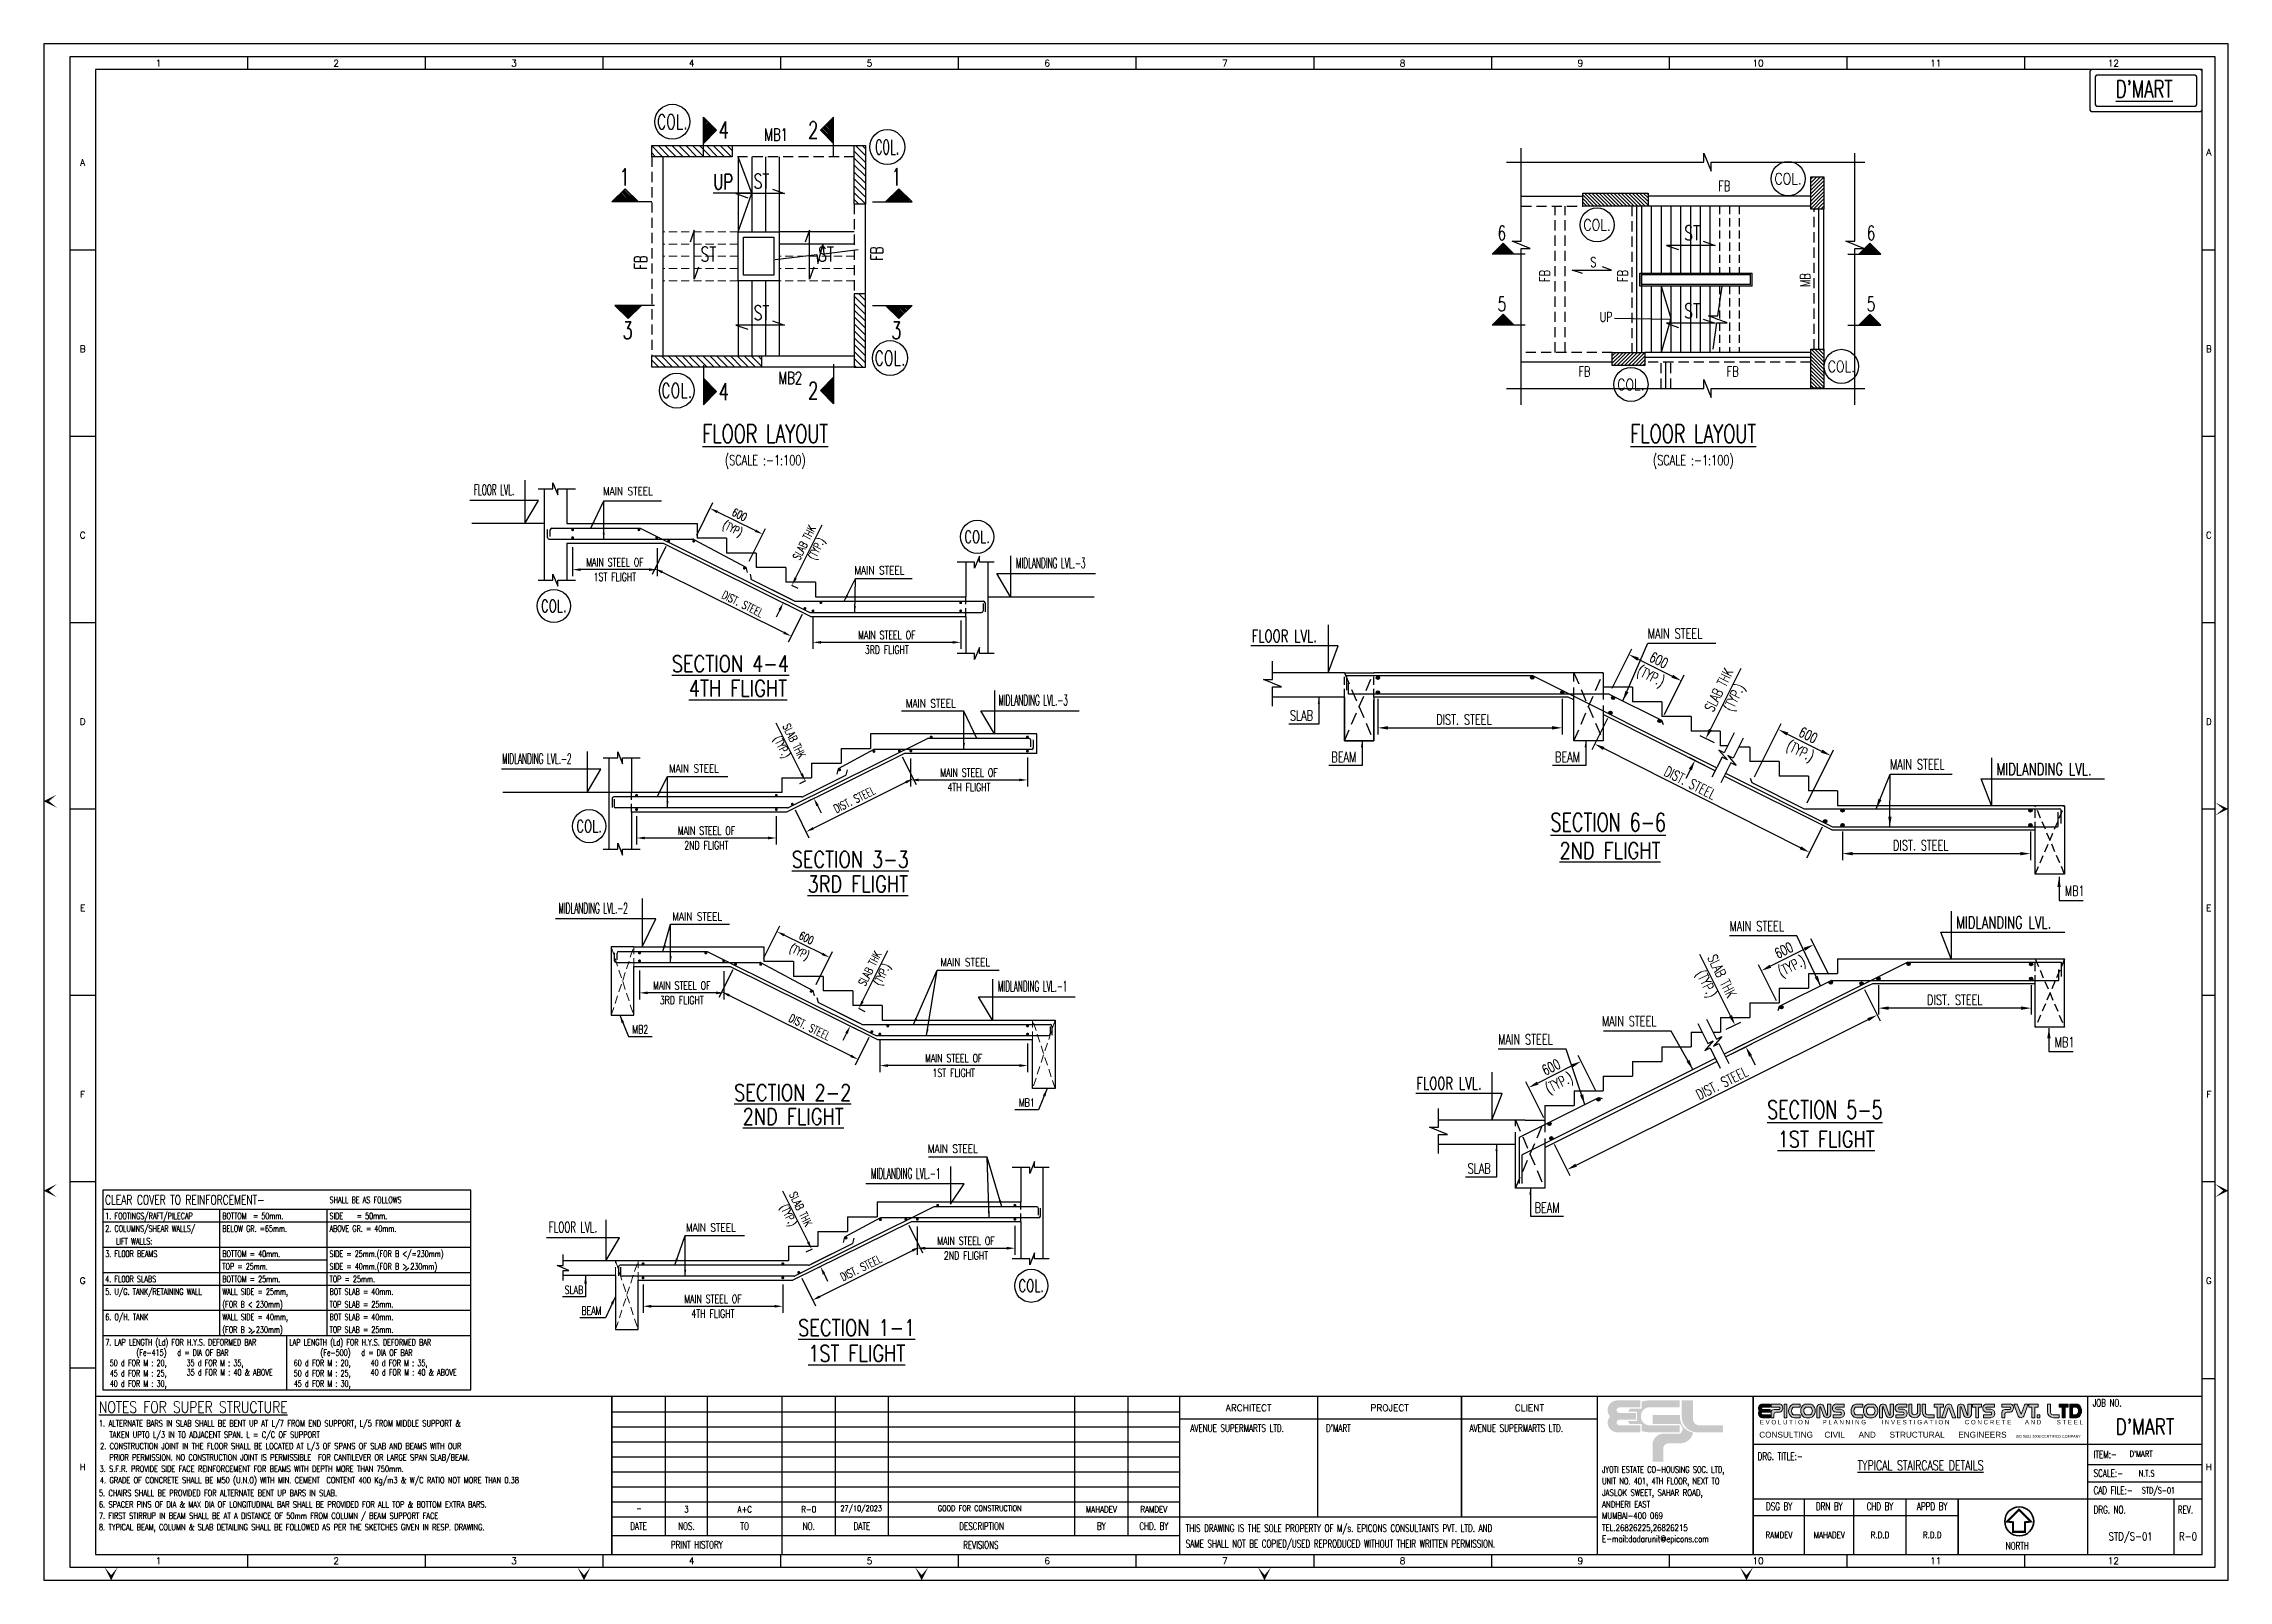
# Model space of a CAD drawing. Header units: millimetres. Extents: x 1056218 to 1123340, y -431462 to -384245.
import ezdxf
from ezdxf.enums import TextEntityAlignment as Align

# ---------------------------------------------------------------- set-up
doc = ezdxf.new("R2010")
doc.units = ezdxf.units.MM
doc.header["$MEASUREMENT"] = 0
doc.header["$PDMODE"] = 34
doc.header["$PDSIZE"] = -5
for name, pattern in [('( HIDDEN )', [0.375, 0.25, -0.125]), ('CENTER', [50.8, 31.75, -6.35, 6.35, -6.35]), ('CONTINULUS', [0, 0, 0]), ('DASHED', [0.75, 0.5, -0.25]), ('Hidden', [0.375, 0.25, -0.125]), ('HIDDEN2', [0.1875, 0.125, -0.0625])]:
    doc.linetypes.add(name, pattern=pattern)
for name, color, linetype, lineweight in [('00 ECPL LOGO', 250, 'Continuous', 20), ('00 ELEV-2', 9, 'Continuous', 30), ('SDA_DIM', 8, 'Continuous', 13)]:
    doc.layers.add(name, color=color, linetype=linetype, lineweight=lineweight)
doc.layers.add('CENTER LINE', color=250, linetype='CENTER', plot=False)
for name, color, linetype in [('LEVEL SECTION', 3, 'Continuous'), ('notes', 1, 'Continuous'), ('PNA', 8, 'Continuous'), ('R.C.C. STRUCTURE', 4, 'Continuous'), ('S-BEAM INNER', 4, 'HIDDEN2'), ('S-BEAM NO', 3, 'Continuous'), ('S-BEAM OUTER', 4, 'Continuous'), ('S-BRECK LINE', 8, 'Continuous'), ('S-COLUMN', 1, 'Continuous'), ('S-COLUMN CIRCLE', 9, 'Continuous'), ('S-COLUMN HATCH', 8, 'Continuous'), ('S-COLUMN NO', 2, 'Continuous'), ('S-CONCRET LINE', 4, 'Continuous'), ('S-DIM-1', 5, 'Continuous'), ('S-LEVEL SECTION', 3, 'Continuous'), ('S-REINFORCEMENT', 6, 'Continuous'), ('S-SECTION MARK', 1, 'Continuous'), ('S-SLAB MARK', 3, 'Continuous'), ('S-SLAB NO', 3, 'Continuous'), ('S-STAIRCASE', 5, 'Continuous'), ('S-TEXT', 2, 'Continuous'), ('S-TEXT-1', 4, 'Continuous'), ('S-TITIL', 6, 'Continuous'), ('S-TITLE', 6, 'Continuous'), ('SCH-LINE', 7, 'Continuous'), ('SCHEDULE LINE', 7, 'Continuous'), ('SCHEDULE LINE-1', 7, 'Continuous'), ('STEEL', 6, 'Continuous'), ('TEXT (SHEET)', 4, 'Continuous'), ('TITLE', 6, 'Continuous')]:
    doc.layers.add(name, color=color, linetype=linetype)
doc.styles.add('ROMANS', font='simplex.shx', dxfattribs={"width": 0.7})
doc.styles.add('SEC. TEXT', font='arial.ttf', dxfattribs={"height": 180})
doc.dimstyles.new('DIM 100', dxfattribs={"dimscale": 100, "dimtxt": 2, "dimasz": 2, "dimexe": 1, "dimexo": 1, "dimgap": 1, "dimtad": 1, "dimdec": 0, "dimzin": 0, "dimdsep": 46, "dimtxsty": 'ROMANS', "dimcen": 0, "dimclrd": 170, "dimclre": 170, "dimclrt": 4, "dimadec": 0, "dimazin": 0, "dimtfac": 1, "dimtdec": 0, "dimtofl": 0, "dimtmove": 0, "dimatfit": 3, "dimfxl": 0, "dimtolj": 1, "dimtzin": 0, "dimarcsym": 0})
doc.dimstyles.new('dim100', dxfattribs={"dimtxt": 250, "dimasz": 250, "dimexe": 200, "dimexo": 200, "dimgap": 100, "dimtad": 1, "dimdec": 0, "dimzin": 0, "dimdsep": 46, "dimtxsty": 'ROMANS', "dimcen": 0, "dimclrd": 5, "dimclre": 5, "dimclrt": 4, "dimadec": 0, "dimazin": 0, "dimtfac": 1, "dimtdec": 0, "dimtix": 1, "dimtofl": 0, "dimtmove": 2, "dimatfit": 3, "dimfxl": 0, "dimtolj": 1, "dimtzin": 0, "dimlwd": -1, "dimlwe": -1, "dimarcsym": 0})
doc.dimstyles.new('dim33.33', dxfattribs={"dimtxt": 250, "dimasz": 250, "dimexe": 200, "dimexo": 200, "dimgap": 100, "dimtad": 1, "dimdec": 0, "dimlfac": 0.333331, "dimzin": 0, "dimdsep": 46, "dimtxsty": 'ROMANS', "dimcen": 0, "dimclrd": 5, "dimclre": 5, "dimclrt": 4, "dimadec": 0, "dimazin": 0, "dimtfac": 1, "dimtdec": 0, "dimtix": 1, "dimtofl": 0, "dimtmove": 2, "dimatfit": 3, "dimfxl": 0, "dimtolj": 1, "dimtzin": 0, "dimlwd": -1, "dimlwe": -1, "dimarcsym": 0})
pattern_1 = [(135, (-333103.3, -343183.53), (-106.066017, -106.066017), [])]
pattern_2 = [(135, (-326878.3, -340588.56), (-106.066017, -106.066017), [])]

msp = doc.modelspace()

# ---------------------------------------------------------------- texts
at = {"layer": 'S-BEAM NO', "style": 'ROMANS', "width": 0.7}
for s, height, p in [('MB1', 375, (1078717.6, -387038.1)), ('FB', 312.5, (1107853.5, -388616.5, 38134258)), ('MB2', 375, (1079155.1, -394514.6)), ('FB', 312.5, (1103556.6, -394319.4, 38134258)), ('FB', 312.5, (1108112.7, -394319.4, 38134258))]:
    msp.add_text(s, height=height, dxfattribs=at).set_placement(p, align=Align.MIDDLE_CENTER)
for s, height, p in [('FB', 375, (1081816.5, -390695.7)), ('FB', 375, (1074562, -390967.6)), ('FB', 312.5, (1102337.4, -391383, 38134258)), ('FB', 312.5, (1104732.4, -391383, 38134258)), ('MB', 312.5, (1110341, -391510, 38134258))]:
    msp.add_text(s, height=height, rotation=90, dxfattribs=at).set_placement(p, align=Align.MIDDLE_CENTER)
at = {"layer": 'S-COLUMN NO', "style": 'ROMANS'}
for height, width, p in [(450, 0.7, (1075532.5, -386643.9, -1972)), (450, 0.55, (1082136.3, -387420.5, -1972)), (350, 0.8, (1109816.2, -388393.5, 38134258)), (350, 0.8, (1103946.1, -389812.9, 38134258)), (450, 0.7, (1082222, -393905.9, -1972)), (350, 0.8, (1111451.7, -394161.7, 38134258)), (350, 0.8, (1104985.2, -394717, 38134258)), (450, 0.7, (1075669.5, -394904.4, -1972)), (375, 0.7, (1084899.4, -399397.8, -196546.9)), (375, 0.7, (1071893, -401523.1, -196517.5)), (375, 0.7, (1072979.2, -408289.2, -196518.1)), (375, 0.7, (1086562.2, -422411.2, -196518.1))]:
    msp.add_text('COL.', height=height, dxfattribs=dict(at, width=width)).set_placement(p, align=Align.MIDDLE)
at = {"layer": 'S-LEVEL SECTION', "ltscale": 11, "style": 'ROMANS'}
for s, width, p in [('FLOOR LVL.', 0.5, (1069436.2, -398116.6, 7.5)), ('MIDLANDING LVL.-3', 0.5, (1086094.3, -400365.6, 7.5)), ('MIDLANDING LVL.-3', 0.5, (1085552.6, -404578.5, 7.5)), ('MIDLANDING LVL.-2', 0.5, (1070302.8, -406377.5, 7.5)), ('MIDLANDING LVL.-2', 0.5, (1072033.5, -410970.6, 7.5)), ('MIDLANDING LVL.-1', 0.5, (1085536.7, -413370.2, 7.5)), ('MIDLANDING LVL.-1', 0.5, (1081638, -419121.6, 0)), ('FLOOR LVL.', 0.6, (1071736.1, -420772.1, 7.5))]:
    msp.add_text(s, height=325, dxfattribs=dict(at, width=width)).set_placement(p)
at = {"layer": 'S-LEVEL SECTION', "style": 'ROMANS', "width": 0.7}
for s, p in [('FLOOR LVL.', (1093333.3, -402443.5, -10.8)), ('MIDLANDING LVL.', (1116213.5, -406535.5, -5.4)), ('MIDLANDING LVL.', (1114973.5, -411249.4, -5.4)), ('FLOOR LVL.', (1098393.7, -416191.2, -5.4))]:
    msp.add_text(s, height=375, dxfattribs=at).set_placement(p, align=Align.MIDDLE_LEFT)
at = {"layer": 'S-SECTION MARK', "style": 'ROMANS', "width": 0.7}
for s, p in [('4', (1077114.2, -386900.5)), ('2', (1079860.4, -386899.9)), ('1', (1074069.2, -388342.8, 0)), ('1', (1082417.1, -388342)), ('3', (1074158.8, -393054.1)), ('3', (1082417.1, -393054.9)), ('2', (1079860.4, -394908.6)), ('4', (1077114.2, -394941.3))]:
    msp.add_text(s, height=525, dxfattribs=at).set_placement(p, align=Align.MIDDLE)
for s, rotation, p in [('6', 0.001149, (1101019.5, -390061.3, 38134248.2)), ('6', 359.998851, (1112363.2, -390061.3, 38134248.2)), ('5', 0.001149, (1101019.5, -392241.8, 38134248.2)), ('5', 359.998851, (1112363.2, -392241.8, 38134248.2))]:
    msp.add_text(s, height=437.5, rotation=rotation, dxfattribs=at).set_placement(p, align=Align.MIDDLE)
at = {"layer": 'S-SLAB NO', "style": 'ROMANS', "width": 0.7}
for s, height, p in [('ST', 450, (1078029, -388690.8, -14.5)), ('ST', 450, (1106621.2, -390284.9, 38134248.9)), ('ST', 450, (1076398.9, -390936.2, 0)), ('ST', 450, (1080010.3, -390936.2, 0)), ('S', 300, (1103739.2, -391107.1, 38134258)), ('ST', 450, (1078029, -392735.5, -14.5)), ('ST', 450, (1106621.2, -392679.9, 38134248.9))]:
    msp.add_text(s, height=height, dxfattribs=at).set_placement(p)
at = {"layer": 'S-TEXT', "style": 'ROMANS'}
for s, height, width, p in [('UP', 468.75, 0.7, (1076795, -388490.7)), ('CLEAR COVER TO REINFORCEMENT- ', 291.125, 0.7, (1058103.3, -419771.6)), ('AVENUE SUPERMARTS LTD.', 230.168, 0.7, (1091449.9, -426784.7, 0)), ("D'MART", 230.17, 0.7, (1095617.7, -426784.7, 0)), ('AVENUE SUPERMARTS LTD.', 230.168, 0.7, (1100026.8, -426784.7, 0)), ("D'MART", 187.08, 0.8, (1120306.8, -427574.9)), ('N.T.S', 199.48, 0.65, (1120590.1, -428176.6, -6)), ('STD/S-01', 199.48, 0.65, (1120684.3, -428697.9, 0))]:
    msp.add_text(s, height=height, dxfattribs=dict(at, width=width)).set_placement(p, align=Align.MIDDLE_LEFT)
at = {"layer": 'S-TEXT', "style": 'ROMANS', "width": 0.7}
msp.add_text('UP', height=300, dxfattribs=at).set_placement((1104026.8, -392790.6, 38134258))
at = {"layer": 'S-TEXT', "style": 'ROMANS'}
for s, height, width, p in [('(SCALE :-1:100)', 312.5, 0.7, (1078389, -397044.5)), ('(SCALE :-1:100)', 312.5, 0.7, (1078389, -397044.5)), ('(SCALE :-1:100)', 312.5, 0.7, (1106902, -397044.5)), ('(SCALE :-1:100)', 312.5, 0.7, (1106902, -397044.5)), ('-', 172.7, 0.8, (1074506, -429250)), ('3', 199.5, 0.8, (1075965.9, -429281)), ('A+C', 199.48, 0.8, (1077756.1, -429281, 0)), ('R-0', 199.48, 0.8, (1079724.6, -429281, 0)), ('27/10/2023', 172.65, 0.8, (1081335.8, -429250)), ('GOOD FOR CONSTRUCTION', 172.655, 0.8, (1084976.1, -429250, 0)), ('MAHADEV', 199.48, 0.8, (1088715.1, -429281, 0)), ('RAMDEV', 199.48, 0.8, (1090327, -429281, 0)), ('RAMDEV', 199.48, 0.8, (1109533, -430069.4, 0)), ('MAHADEV', 199.48, 0.8, (1111079.5, -430069.4, 0)), ('R.D.D', 199.48, 0.8, (1112638.3, -430069.4, 0)), ('R.D.D', 199.48, 0.8, (1114242.3, -430069.4, 0)), ('STD/S-01', 239.37, 0.8, (1120340, -430114.2, 0)), ('R-0', 239.37, 0.8, (1122102.4, -430114.2, 0))]:
    msp.add_text(s, height=height, dxfattribs=dict(at, width=width)).set_placement(p, align=Align.MIDDLE_CENTER)
at = {"layer": 'S-TEXT-1', "linetype": 'ByBlock', "style": 'ROMANS', "width": 0.8}
for p in [(1073402, -398118.1, 7.5), (1081127.4, -400551.4, 7.5), (1082706.8, -404640.5, 7.5), (1075430.4, -406641.7, 7.5), (1075531.3, -411191.8, 7.5), (1083766.6, -412595.1, 7.5), (1083384, -418325.3, 7.5), (1075950, -420748.7, 7.5)]:
    msp.add_text('MAIN STEEL', height=250, dxfattribs=at).set_placement(p)
at = {"layer": 'S-TEXT-1', "style": 'ROMANS', "width": 0.7}
for s, height, p in [('MAIN STEEL', 312.5, (1105501.8, -402368, -5.4)), ('SLAB', 312.5, (1094507.6, -404886.4, -10.8)), ('BEAM', 312.5, (1095781.8, -406165.9, -10.8)), ('BEAM', 312.5, (1102653.9, -406165.9, -10.8)), ('MAIN STEEL', 312.5, (1112945.9, -406389.9, -20.2)), ('MB1', 312.5, (1118315.9, -410276.8, -5.4)), ('MAIN STEEL', 312.5, (1108013.3, -411363.4, -5.4)), ('MAIN STEEL', 312.5, (1104094.1, -414283.1, -5.4)), ('MAIN STEEL', 312.5, (1100907.1, -414840.3, -52782.9)), ('MB1', 312.5, (1118004.9, -414924, -5.4)), ('SLAB', 312.5, (1099966.6, -418807.1, -5.4)), ('1. FOOTINGS/RAFT/PILECAP', 194.083, (1058110.4, -420265.2)), ('BOTTOM  = 50mm.', 194.083, (1061707.7, -420265.2)), ('SHALL BE AS FOLLOWS', 194.083, (1065000.8, -419771.6)), ('SIDE    = 50mm.', 194.083, (1065000.8, -420265.2)), ('BEAM', 312.5, (1102025.5, -420014.1, -5.4)), ('2. COLUMNS/SHEAR WALLS/', 194.083, (1058110.4, -420653.4)), ('BELOW GR. =65mm.', 194.083, (1061707.7, -420653.4)), ('ABOVE GR. = 40mm.', 194.083, (1065000.8, -420653.4)), ('3. FL00R BEAMS', 194.083, (1058110.4, -421429.7)), ('LIFT WALLS:', 194.083, (1058441.4, -421041.6)), ('BOTTOM = 40mm.', 194.083, (1061707.7, -421429.7)), ('SIDE = 25mm.(FOR B </=230mm)', 194.083, (1065000.8, -421429.7)), ('4. FL00R SLABS', 194.083, (1058110.4, -422206.1)), ('TOP = 25mm.', 194.083, (1061707.7, -421817.9)), ('BOTTOM = 25mm.', 194.083, (1061707.7, -422206.1)), ('TOP = 25mm.', 194.083, (1065000.8, -422206.1)), ('SIDE = 40mm.(FOR B > 230mm)', 194.083, (1065000.8, -421817.9)), ('5. U/G. TANK/RETAINING WALL', 194.083, (1058110.4, -422594.2)), ('WALL SIDE = 25mm,', 194.083, (1061707.7, -422594.2)), ('(FOR B < 230mm)', 194.083, (1061707.7, -422982.4)), ('BOT SLAB = 40mm.', 194.083, (1065000.8, -422594.2)), ('6. O/H. TANK', 194.083, (1058110.4, -423370.6)), ('WALL SIDE = 40mm,', 194.083, (1061707.7, -423370.6)), ('TOP SLAB = 25mm.', 194.083, (1065000.8, -422982.4)), ('BOT SLAB = 40mm.', 194.083, (1065000.8, -423370.6)), ('7. LAP LENGTH (Ld) FOR H.Y.S. DEFORMED BAR', 194.083, (1058110.4, -424146.9)), ('(FOR B > 230mm)', 194.083, (1061707.7, -423758.8)), ('LAP LENGTH (Ld) FOR H.Y.S. DEFORMED BAR', 194.083, (1063763.6, -424146.9)), ('TOP SLAB = 25mm.', 194.083, (1065000.8, -423758.8)), ('50 d FOR M : 20,', 194.083, (1058248.2, -424782.1)), ('(Fe-415)   d = DIA OF BAR', 194.083, (1059069.2, -424464.5)), ('35 d FOR M : 35,', 194.083, (1060608.2, -424782.1)), ('60 d FOR M : 20,', 194.083, (1063901.4, -424782.1)), ('(Fe-500)   d = DIA OF BAR', 194.083, (1064722.4, -424464.5)), ('40 d FOR M : 35,', 194.083, (1066261.5, -424782.1)), ('45 d FOR M : 25,', 194.083, (1058248.2, -425099.7)), ('40 d FOR M : 30,', 194.083, (1058248.2, -425417.3)), ('35 d FOR M : 40 & ABOVE', 194.083, (1060611.2, -425072)), ('50 d FOR M : 25,', 194.083, (1063901.4, -425099.7)), ('45 d FOR M : 30,', 194.083, (1063901.4, -425417.3)), ('40 d FOR M : 40 & ABOVE', 194.083, (1066264.4, -425072))]:
    msp.add_text(s, height=height, dxfattribs=at).set_placement(p, align=Align.MIDDLE_LEFT)
at = {"layer": 'S-TEXT-1', "linetype": 'Continuous', "style": 'ROMANS', "width": 0.7}
for s, height, p in [('1. ALTERNATE BARS IN SLAB SHALL BE BENT UP AT L/7 FROM END SUPPORT, L/5 FROM MIDDLE SUPPORT &', 191.604, (1057914.3, -426641.3, 0)), ('TAKEN UPTO L/3 IN TO ADJACENT SPAN. L = C/C OF SUPPORT', 191.604, (1058238.3, -426990.1, 0)), ('2. CONSTRUCTION JOINT IN THE FLOOR SHALL BE LOCATED AT L/3 OF SPANS OF SLAB AND BEAMS WITH OUR', 191.604, (1057950.3, -427338.8, 0)), ('PRIOR PERMISSION. NO CONSTRUCTION JOINT IS PERMISSIBLE  FOR CANTILEVER OR LARGE SPAN SLAB/BEAM.', 191.604, (1058238.3, -427687.6, 0)), ('3. S.F.R. PROVIDE SIDE FACE REINFORCEMENT FOR BEAMS WITH DEPTH MORE THAN 750mm.', 191.604, (1057932.9, -428036.3, 0)), ('5. CHAIRS SHALL BE PROVIDED FOR ALTERNATE BENT UP BARS IN SLAB.', 191.604, (1057914.3, -428782.6, 0)), ('4. GRADE OF CONCRETE SHALL BE M50 (U.N.O) WITH MIN. CEMENT  CONTENT 400 Kg/m3 & W/C RATIO NOT MORE THAN 0.38', 191.6039, (1057944.9, -428385, 0)), ('7. FIRST STIRRUP IN BEAM SHALL BE AT A DISTANCE OF 50mm FROM COLUMN / BEAM SUPPORT FACE', 191.604, (1057914.3, -429480.1, 0)), ('6. SPACER PINS OF DIA & MAX DIA OF LONGITUDINAL BAR SHALL BE PROVIDED FOR ALL TOP & BOTTOM EXTRA BARS.', 191.6039, (1057914.3, -429131.4, 0)), ('8. TYPICAL BEAM, COLUMN & SLAB DETAILING SHALL BE FOLLOWED AS PER THE SKETCHES GIVEN IN RESP. DRAWING.', 191.6039, (1057914.3, -429828.8, 0))]:
    msp.add_text(s, height=height, dxfattribs=at).set_placement(p, align=Align.MIDDLE_LEFT)
at = {"layer": 'S-TEXT-1', "char_height": 250, "attachment_point": 5, "style": 'ROMANS'}
for s, insert in [('MB2', (1074547.9, -414532.9, -1510.3)), ('MB1', (1086421.5, -416782.9, -1510.8)), ('SLAB', (1072509.7, -422538.4, -1510.8)), ('BEAM', (1073049.4, -423176.1, -1510.8))]:
    msp.add_mtext(s, dxfattribs=dict(at, insert=insert))
at = {"layer": 'S-TITIL', "style": 'ROMANS'}
for s, height, width, p in [('%%UFLOOR LAYOUT', 562.5, 0.7, (1078389, -396232)), ('%%UFLOOR LAYOUT', 562.5, 0.7, (1106902, -396232)), ('%%USECTION 4-4', 500, 0.8, (1077318.1, -403298.9)), ('%%U4TH FLIGHT', 500, 0.8, (1077550.9, -404053.8)), ('%%USECTION 6-6', 562.5, 0.7, (1104287, -408168.5, -10.8)), ('%%USECTION 3-3', 500, 0.8, (1080999.5, -409310.9, 0)), ('%%U2ND FLIGHT', 500, 0.8, (1104342.8, -409039.8, 0)), ('%%U3RD FLIGHT', 500, 0.8, (1081232.3, -410065.8, 0)), ('%%USECTION 2-2', 500, 0.8, (1079231, -416474.5)), ('%%USECTION 5-5', 562.5, 0.7, (1110944.5, -417001.5, -5.4)), ('%%U2ND FLIGHT', 500, 0.8, (1079247.3, -417211.3, 0)), ('%%U1ST FLIGHT', 500, 0.8, (1110985.3, -417906.3, 0)), ('%%USECTION 1-1', 500, 0.8, (1081198.8, -423700.3, 0)), ('%%U1ST FLIGHT', 500, 0.8, (1081198.8, -424489.3, 0))]:
    msp.add_text(s, height=height, dxfattribs=dict(at, width=width)).set_placement(p, align=Align.MIDDLE_CENTER)
at = {"layer": 'S-TITIL', "style": 'ROMANS', "width": 0.8}
msp.add_text('%%UNOTES FOR SUPER STRUCTURE', height=345.87, dxfattribs=at).set_placement((1057914.3, -426139, 0), align=Align.MIDDLE_LEFT)
at = {"layer": 'S-TITIL', "color": 1, "style": 'ROMANS'}
for s, height, width, p in [("D'MART", 478.75, 0.8, (1120779.2, -426742.2, 0)), ('%%UTYPICAL STAIRCASE DETAILS', 299.218, 0.7, (1113885.7, -427928.3))]:
    msp.add_text(s, height=height, dxfattribs=dict(at, width=width)).set_placement(p, align=Align.MIDDLE_CENTER)
at = {"layer": 'TITLE', "color": 6, "style": 'ROMANS', "width": 0.7}
msp.add_text("%%UD'MART", height=530.71, dxfattribs=at).set_placement((1119881.7, -385637.1), align=Align.MIDDLE_LEFT)

# ---------------------------------------------------------------- blocks, each defined once
blk = doc.blocks.new('*U14')
at = {"layer": 'CENTER LINE', "linetype": 'CENTER', "ltscale": 500}
blk.add_line((6839, 0), (11940, 0), dxfattribs=at)
at = {"layer": 'S-BEAM INNER', "lineweight": -2, "ltscale": 2500}
blk.add_line((6839, -150), (11940, -150), dxfattribs=at)
at = {"layer": 'S-BEAM OUTER', "lineweight": -2, "ltscale": 1500}
blk.add_line((6839, 150), (11940, 150), dxfattribs=at)
blk = doc.blocks.new('*U15')
at = {"layer": 'CENTER LINE', "linetype": 'CENTER', "ltscale": 500}
blk.add_line((-12362, 0), (-8062, 0), dxfattribs=at)
at = {"layer": 'S-BEAM INNER', "lineweight": -2, "ltscale": 2500}
blk.add_line((-12362, -150), (-8062, -150), dxfattribs=at)
at = {"layer": 'S-BEAM OUTER', "lineweight": -2, "ltscale": 1500}
blk.add_line((-12362, 150), (-8062, 150), dxfattribs=at)
blk = doc.blocks.new('*U16')
at = {"layer": 'CENTER LINE', "linetype": 'CENTER', "ltscale": 500}
blk.add_line((8679, 0), (9488, 0), dxfattribs=at)
at = {"layer": 'S-BEAM INNER', "lineweight": -2, "ltscale": 2500}
for p, q in [((8679, 150), (9488, 150)), ((8679, -150), (9488, -150))]:
    blk.add_line(p, q, dxfattribs=at)
blk = doc.blocks.new('*U17')
at = {"layer": 'CENTER LINE', "linetype": 'CENTER', "ltscale": 500}
blk.add_line((4917, 0), (9418, 0), dxfattribs=at)
at = {"layer": 'S-BEAM INNER', "lineweight": -2, "ltscale": 2500}
blk.add_line((4917, -150), (9418, -150), dxfattribs=at)
at = {"layer": 'S-BEAM OUTER', "lineweight": -2, "ltscale": 1500}
blk.add_line((4917, 150), (9418, 150), dxfattribs=at)
blk = doc.blocks.new('*U19')
at = {"layer": 'S-SLAB MARK'}
blk.add_lwpolyline([(103, -287), (0, -600), (0, 600), (-103, 323)], dxfattribs=at)
blk = doc.blocks.new('*D20')
at = {"layer": 'Defpoints', "color": 0}
for p in [(1112070, -413125), (1112553, -414093), (1102540, -417877)]:
    blk.add_point(p, dxfattribs=at)
at = {"layer": 'S-DIM-1', "color": 5}
for p, q in [((1112159, -413304), (1112642, -414272)), ((1103303, -418706), (1112273, -414233)), ((1102629, -418056), (1103112, -419024))]:
    blk.add_line(p, q, dxfattribs=at)
for points in [[(1112296, -414279), (1112250, -414186), (1112553, -414093)], [(1103279, -418659), (1103326, -418752), (1103023, -418845)]]:
    blk.add_solid(points, dxfattribs=at)
at = {"layer": 'S-DIM-1', "color": 4, "insert": (1107783, -416185), "char_height": 312.5, "attachment_point": 5, "rotation": 26.50277, "style": 'ROMANS'}
blk.add_mtext('\\A1;\\Fsimplex.shx|c1;DIST. STEEL', dxfattribs=at)
blk = doc.blocks.new('*D21')
at = {"layer": 'Defpoints', "color": 0}
for p in [(1108992, -412733), (1111151, -413028), (1109542, -413833)]:
    blk.add_point(p, dxfattribs=at)
at = {"layer": 'S-DIM-1', "color": 5}
for p, q in [((1110321, -412068), (1109272, -412593)), ((1111062, -412849), (1110511, -411749)), ((1109453, -413654), (1108903, -412554))]:
    blk.add_line(p, q, dxfattribs=at)
for points in [[(1110345, -412114), (1110298, -412021), (1110601, -411928)], [(1109248, -412546), (1109295, -412639), (1108992, -412733)]]:
    blk.add_solid(points, dxfattribs=at)
at = {"layer": 'S-DIM-1', "color": 4, "char_height": 312.5, "attachment_point": 5, "rotation": 26.57334, "style": 'ROMANS'}
for s, insert in [('\\A1;600', (1109682, -412101)), ('(TYP.)', (1109948, -412633))]:
    blk.add_mtext(s, dxfattribs=dict(at, insert=insert))
blk = doc.blocks.new('*D22')
at = {"layer": 'Defpoints', "color": 0}
for p in [(1107737, -414620), (1108073, -415291), (1108518, -415068)]:
    blk.add_point(p, dxfattribs=at)
at = {"layer": 'S-DIM-1', "color": 5}
for p, q in [((1108043, -414118), (1107101, -412234)), ((1107916, -414531), (1108362, -414308)), ((1108251, -415202), (1108697, -414979)), ((1108658, -415348), (1108798, -415627))]:
    blk.add_line(p, q, dxfattribs=at)
for points in [[(1107997, -414141), (1108090, -414094), (1108183, -414397)], [(1108705, -415324), (1108612, -415371), (1108518, -415068)]]:
    blk.add_solid(points, dxfattribs=at)
at = {"layer": 'S-DIM-1', "color": 4, "insert": (1107502, -413036), "char_height": 312.5, "attachment_point": 5, "rotation": 296.56505, "style": 'ROMANS'}
blk.add_mtext('\\A1;SLAB THK\\P(TYP.)', dxfattribs=at)
blk = doc.blocks.new('*D23')
at = {"layer": 'Defpoints', "color": 0}
for p in [(1112593, -412976), (1117281, -412976), (1112593, -413881)]:
    blk.add_point(p, dxfattribs=at)
at = {"layer": 'S-DIM-1', "color": 5}
for p, q in [((1112593, -413176), (1112593, -414081)), ((1117281, -413176), (1117281, -414081)), ((1116969, -413881), (1112905, -413881))]:
    blk.add_line(p, q, dxfattribs=at)
for points in [[(1112905, -413829), (1112905, -413933), (1112593, -413881)], [(1116969, -413933), (1116969, -413829), (1117281, -413881)]]:
    blk.add_solid(points, dxfattribs=at)
at = {"layer": 'S-DIM-1', "color": 4, "insert": (1114937, -413625), "char_height": 312.5, "attachment_point": 5, "style": 'ROMANS'}
blk.add_mtext('\\A1;\\Fsimplex.shx|c1;DIST. STEEL', dxfattribs=at)
blk = doc.blocks.new('*D24')
at = {"layer": 'Defpoints', "color": 0}
for p in [(1101841, -416323), (1104004, -416623), (1102394, -417428)]:
    blk.add_point(p, dxfattribs=at)
at = {"layer": 'S-DIM-1', "color": 5}
for p, q in [((1103914, -416444), (1103362, -415339)), ((1102305, -417249), (1101752, -416144)), ((1103172, -415658), (1102121, -416183))]:
    blk.add_line(p, q, dxfattribs=at)
for points in [[(1102098, -416136), (1102144, -416230), (1101841, -416323)], [(1103195, -415704), (1103148, -415611), (1103451, -415518)]]:
    blk.add_solid(points, dxfattribs=at)
at = {"layer": 'S-DIM-1', "color": 4, "char_height": 312.5, "attachment_point": 5, "rotation": 26.56544, "style": 'ROMANS'}
for s, insert in [('\\A1;600', (1102532, -415691)), ('(TYP.)', (1102797, -416223))]:
    blk.add_mtext(s, dxfattribs=dict(at, insert=insert))
blk = doc.blocks.new('*D25')
at = {"layer": 'Defpoints', "color": 0}
for p in [(1104355, -404805), (1103871, -405763), (1110956, -408136)]:
    blk.add_point(p, dxfattribs=at)
at = {"layer": 'S-DIM-1', "color": 5}
for p, q in [((1104265, -404983), (1103781, -405942)), ((1110193, -408954), (1104150, -405904)), ((1110866, -408315), (1110382, -409273))]:
    blk.add_line(p, q, dxfattribs=at)
for points in [[(1104174, -405857), (1104127, -405950), (1103871, -405763)], [(1110170, -409000), (1110217, -408907), (1110472, -409095)]]:
    blk.add_solid(points, dxfattribs=at)
at = {"layer": 'S-DIM-1', "color": 4, "insert": (1106805, -406957), "char_height": 312.5, "attachment_point": 5, "rotation": 333.21731, "style": 'ROMANS'}
blk.add_mtext('\\A1;\\Fsimplex.shx|c1;DIST. STEEL', dxfattribs=at)
blk = doc.blocks.new('*D26')
at = {"layer": 'Defpoints', "color": 0}
for p in [(1111124, -406122), (1108697, -406951), (1110307, -407756)]:
    blk.add_point(p, dxfattribs=at)
at = {"layer": 'S-DIM-1', "color": 5}
for p, q in [((1108787, -406772), (1109604, -405138)), ((1109794, -405457), (1110845, -405982)), ((1110397, -407577), (1111214, -405943))]:
    blk.add_line(p, q, dxfattribs=at)
for points in [[(1109817, -405410), (1109771, -405504), (1109514, -405317)], [(1110822, -406029), (1110868, -405936), (1111124, -406122)]]:
    blk.add_solid(points, dxfattribs=at)
at = {"layer": 'S-DIM-1', "color": 4, "char_height": 312.5, "attachment_point": 5, "rotation": 333.43495, "style": 'ROMANS'}
for s, insert in [('\\A1;600', (1110434, -405490)), ('(TYP.)', (1110168, -406022))]:
    blk.add_mtext(s, dxfattribs=dict(at, insert=insert))
blk = doc.blocks.new('*D27')
at = {"layer": 'Defpoints', "color": 0}
for p in [(1111487, -408256), (1117259, -408256), (1117259, -409133)]:
    blk.add_point(p, dxfattribs=at)
at = {"layer": 'S-DIM-1', "color": 5}
for p, q in [((1111487, -408456), (1111487, -409333)), ((1117259, -408456), (1117259, -409333)), ((1111800, -409133), (1116947, -409133))]:
    blk.add_line(p, q, dxfattribs=at)
for points in [[(1111800, -409081), (1111800, -409185), (1111487, -409133)], [(1116947, -409185), (1116947, -409081), (1117259, -409133)]]:
    blk.add_solid(points, dxfattribs=at)
at = {"layer": 'S-DIM-1', "color": 4, "insert": (1113891, -408877), "char_height": 312.5, "attachment_point": 5, "style": 'ROMANS'}
blk.add_mtext('\\A1;\\Fsimplex.shx|c1;DIST. STEEL', dxfattribs=at)
blk = doc.blocks.new('*D28')
at = {"layer": 'Defpoints', "color": 0}
for p in [(1106534, -403821), (1104317, -404230), (1105927, -405035)]:
    blk.add_point(p, dxfattribs=at)
at = {"layer": 'S-DIM-1', "color": 5}
for p, q in [((1104407, -404051), (1105014, -402837)), ((1105204, -403156), (1106255, -403681)), ((1106017, -404856), (1106624, -403642))]:
    blk.add_line(p, q, dxfattribs=at)
for points in [[(1105227, -403109), (1105180, -403203), (1104924, -403016)], [(1106231, -403728), (1106278, -403635), (1106534, -403821)]]:
    blk.add_solid(points, dxfattribs=at)
at = {"layer": 'S-DIM-1', "color": 4, "char_height": 312.5, "attachment_point": 5, "rotation": 333.43496, "style": 'ROMANS'}
for s, insert in [('(TYP.)', (1105578, -403721)), ('\\A1;600', (1105844, -403190))]:
    blk.add_mtext(s, dxfattribs=dict(at, insert=insert))
blk = doc.blocks.new('*D29')
at = {"layer": 'Defpoints', "color": 0}
for p in [(1107732, -405822), (1106951, -406270), (1107397, -406493)]:
    blk.add_point(p, dxfattribs=at)
at = {"layer": 'S-DIM-1', "color": 5}
for p, q in [((1107426, -405320), (1108368, -403436)), ((1107553, -405733), (1107108, -405510)), ((1106811, -406550), (1106672, -406829)), ((1107218, -406404), (1106772, -406181))]:
    blk.add_line(p, q, dxfattribs=at)
for points in [[(1107380, -405297), (1107473, -405343), (1107286, -405600)], [(1106858, -406573), (1106765, -406527), (1106951, -406270)]]:
    blk.add_solid(points, dxfattribs=at)
at = {"layer": 'S-DIM-1', "color": 4, "insert": (1107967, -404238), "char_height": 312.5, "attachment_point": 5, "rotation": 63.43495, "style": 'ROMANS'}
blk.add_mtext('\\A1;SLAB THK\\P(TYP.)', dxfattribs=at)
blk = doc.blocks.new('*D30')
at = {"layer": 'Defpoints', "color": 0}
for p in [(1097210, -404178), (1102877, -404178), (1102877, -405268)]:
    blk.add_point(p, dxfattribs=at)
at = {"layer": 'S-DIM-1', "color": 5}
for p, q in [((1097210, -404378), (1097210, -405468)), ((1102877, -404378), (1102877, -405468)), ((1097523, -405268), (1102565, -405268))]:
    blk.add_line(p, q, dxfattribs=at)
for points in [[(1097523, -405216), (1097523, -405320), (1097210, -405268)], [(1102565, -405320), (1102565, -405216), (1102877, -405268)]]:
    blk.add_solid(points, dxfattribs=at)
at = {"layer": 'S-DIM-1', "color": 4, "insert": (1099855, -405012), "char_height": 312.5, "attachment_point": 5, "style": 'ROMANS'}
blk.add_mtext('\\A1;\\Fsimplex.shx|c1;DIST. STEEL', dxfattribs=at)
blk = doc.blocks.new('*D31')
at = {"layer": 'Defpoints', "color": 0}
for p in [(1083051, -420395), (1086059, -420370), (1086059, -421258)]:
    blk.add_point(p, dxfattribs=at)
at = {"layer": 'S-DIM-1', "color": 5}
for p, q in [((1083051, -420595), (1083051, -421458)), ((1086059, -420570), (1086059, -421458)), ((1083301, -421258), (1085809, -421258))]:
    blk.add_line(p, q, dxfattribs=at)
for points in [[(1083301, -421216), (1083301, -421299), (1083051, -421258)], [(1085809, -421299), (1085809, -421216), (1086059, -421258)]]:
    blk.add_solid(points, dxfattribs=at)
at = {"layer": 'S-DIM-1', "color": 4, "char_height": 250, "attachment_point": 5, "style": 'ROMANS'}
for s, insert in [('\\A1;MAIN STEEL OF\\Fsimplex.shx|c1;', (1084555, -421033)), ('2ND FLIGHT', (1084555, -421483))]:
    blk.add_mtext(s, dxfattribs=dict(at, insert=insert))
blk = doc.blocks.new('*D32')
at = {"layer": 'Defpoints', "color": 0}
for p in [(1074633, -422168), (1078927, -422168), (1078927, -423042)]:
    blk.add_point(p, dxfattribs=at)
at = {"layer": 'S-DIM-1', "color": 5}
for p, q in [((1074633, -422368), (1074633, -423242)), ((1078927, -422368), (1078927, -423242)), ((1074883, -423042), (1078677, -423042))]:
    blk.add_line(p, q, dxfattribs=at)
for points in [[(1074883, -423000), (1074883, -423083), (1074633, -423042)], [(1078677, -423083), (1078677, -423000), (1078927, -423042)]]:
    blk.add_solid(points, dxfattribs=at)
at = {"layer": 'S-DIM-1', "color": 4, "char_height": 250, "attachment_point": 5, "style": 'ROMANS'}
for s, insert in [('\\A1;MAIN STEEL OF', (1076780, -422817)), ('4TH FLIGHT', (1076780, -423267))]:
    blk.add_mtext(s, dxfattribs=dict(at, insert=insert))
blk = doc.blocks.new('*D33')
at = {"layer": 'Defpoints', "color": 0}
for p in [(1082708, -420367), (1083131, -421218), (1079418, -422002)]:
    blk.add_point(p, dxfattribs=at)
at = {"layer": 'S-DIM-1', "color": 5}
for p, q in [((1082797, -420546), (1083220, -421397)), ((1080065, -422742), (1082907, -421330)), ((1079507, -422182), (1079930, -423033))]:
    blk.add_line(p, q, dxfattribs=at)
for points in [[(1082926, -421367), (1082889, -421292), (1083131, -421218)], [(1080046, -422705), (1080083, -422780), (1079841, -422854)]]:
    blk.add_solid(points, dxfattribs=at)
at = {"layer": 'S-DIM-1', "color": 4, "insert": (1081328, -421861), "char_height": 250, "attachment_point": 5, "rotation": 26.42735, "style": 'ROMANS'}
blk.add_mtext('\\A1;\\Fsimplex.shx|c1;DIST. STEEL', dxfattribs=at)
blk = doc.blocks.new('*D34')
at = {"layer": 'Defpoints', "color": 0}
for p in [(1080006, -421193), (1080082, -421824), (1080274, -421728)]:
    blk.add_point(p, dxfattribs=at)
at = {"layer": 'S-DIM-1', "color": 5}
for p, q in [((1079703, -421065), (1078925, -419508)), ((1079828, -421283), (1079636, -421378)), ((1080095, -421818), (1079903, -421913)), ((1080194, -422048), (1080305, -422271))]:
    blk.add_line(p, q, dxfattribs=at)
for points in [[(1079666, -421084), (1079740, -421047), (1079815, -421289)], [(1080231, -422029), (1080156, -422066), (1080082, -421824)]]:
    blk.add_solid(points, dxfattribs=at)
at = {"layer": 'S-DIM-1', "color": 4, "insert": (1079255, -420168), "char_height": 250, "attachment_point": 5, "rotation": 296.54966, "style": 'ROMANS'}
blk.add_mtext('\\A1;SLAB THK\\P(TYP.)', dxfattribs=at)
blk = doc.blocks.new('*D35')
at = {"layer": 'Defpoints', "color": 0}
for p in [(1082852, -406006), (1086442, -405981), (1086442, -406868)]:
    blk.add_point(p, dxfattribs=at)
at = {"layer": 'S-DIM-1', "color": 5}
for p, q in [((1082852, -406206), (1082852, -407068)), ((1086442, -406181), (1086442, -407068)), ((1083102, -406868), (1086192, -406868))]:
    blk.add_line(p, q, dxfattribs=at)
for points in [[(1083102, -406827), (1083102, -406910), (1082852, -406868)], [(1086192, -406910), (1086192, -406827), (1086442, -406868)]]:
    blk.add_solid(points, dxfattribs=at)
at = {"layer": 'S-DIM-1', "color": 4, "char_height": 250, "attachment_point": 5, "style": 'ROMANS'}
for s, insert in [('\\A1;\\Fsimplex.shx|c1;MAIN STEEL OF', (1084647, -406643)), ('4TH FLIGHT', (1084647, -407093))]:
    blk.add_mtext(s, dxfattribs=dict(at, insert=insert))
blk = doc.blocks.new('*D36')
at = {"layer": 'Defpoints', "color": 0}
for p in [(1074434, -407778), (1078727, -407778), (1078727, -408652)]:
    blk.add_point(p, dxfattribs=at)
at = {"layer": 'S-DIM-1', "color": 5}
for p, q in [((1074434, -407978), (1074434, -408852)), ((1078727, -407978), (1078727, -408852)), ((1074684, -408652), (1078477, -408652))]:
    blk.add_line(p, q, dxfattribs=at)
for points in [[(1074684, -408611), (1074684, -408694), (1074434, -408652)], [(1078477, -408694), (1078477, -408611), (1078727, -408652)]]:
    blk.add_solid(points, dxfattribs=at)
at = {"layer": 'S-DIM-1', "color": 4, "char_height": 250, "attachment_point": 5, "style": 'ROMANS'}
for s, insert in [('\\A1;\\Fsimplex.shx|c1;MAIN STEEL OF', (1076580, -408427)), ('2ND FLIGHT', (1076580, -408877))]:
    blk.add_mtext(s, dxfattribs=dict(at, insert=insert))
blk = doc.blocks.new('*D37')
at = {"layer": 'Defpoints', "color": 0}
for p in [(1082509, -405978), (1082932, -406829), (1079218, -407613)]:
    blk.add_point(p, dxfattribs=at)
at = {"layer": 'S-DIM-1', "color": 5}
for p, q in [((1082598, -406157), (1083021, -407008)), ((1079865, -408353), (1082708, -406940)), ((1079307, -407792), (1079731, -408643))]:
    blk.add_line(p, q, dxfattribs=at)
for points in [[(1082727, -406978), (1082689, -406903), (1082932, -406829)], [(1079847, -408316), (1079884, -408390), (1079642, -408464)]]:
    blk.add_solid(points, dxfattribs=at)
at = {"layer": 'S-DIM-1', "color": 4, "insert": (1081129, -407472), "char_height": 250, "attachment_point": 5, "rotation": 26.42735, "style": 'ROMANS'}
blk.add_mtext('\\A1;\\Fsimplex.shx|c1;DIST. STEEL', dxfattribs=at)
blk = doc.blocks.new('*D38')
at = {"layer": 'Defpoints', "color": 0}
for p in [(1079807, -406804), (1080074, -407339), (1079883, -407435)]:
    blk.add_point(p, dxfattribs=at)
at = {"layer": 'S-DIM-1', "color": 5}
for p, q in [((1079504, -406676), (1078726, -405119)), ((1079628, -406893), (1079437, -406989)), ((1079896, -407428), (1079704, -407524)), ((1079994, -407658), (1080106, -407882))]:
    blk.add_line(p, q, dxfattribs=at)
for points in [[(1079466, -406695), (1079541, -406657), (1079615, -406900)], [(1080032, -407640), (1079957, -407677), (1079883, -407435)]]:
    blk.add_solid(points, dxfattribs=at)
at = {"layer": 'S-DIM-1', "color": 4, "insert": (1079055, -405779), "char_height": 250, "attachment_point": 5, "rotation": 296.54966, "style": 'ROMANS'}
blk.add_mtext('\\A1;SLAB THK\\P(TYP.)', dxfattribs=at)
blk = doc.blocks.new('*D39')
at = {"layer": 'Defpoints', "color": 0}
for p in [(1074524, -412523), (1077120, -412549), (1074524, -413411)]:
    blk.add_point(p, dxfattribs=at)
at = {"layer": 'S-DIM-1', "color": 5}
for p, q in [((1074524, -412723), (1074524, -413611)), ((1077120, -412749), (1077120, -413611)), ((1076870, -413411), (1074774, -413411))]:
    blk.add_line(p, q, dxfattribs=at)
for points in [[(1074774, -413369), (1074774, -413453), (1074524, -413411)], [(1076870, -413453), (1076870, -413369), (1077120, -413411)]]:
    blk.add_solid(points, dxfattribs=at)
at = {"layer": 'S-DIM-1', "color": 4, "char_height": 250, "attachment_point": 5, "style": 'ROMANS'}
for s, insert in [('\\A1;\\Fsimplex.shx|c1;MAIN STEEL OF', (1075822, -413186)), ('3RD FLIGHT', (1075822, -413636))]:
    blk.add_mtext(s, dxfattribs=dict(at, insert=insert))
blk = doc.blocks.new('*D40')
at = {"layer": 'Defpoints', "color": 0}
for p in [(1081908, -414679), (1086447, -414771), (1081908, -415645)]:
    blk.add_point(p, dxfattribs=at)
at = {"layer": 'S-DIM-1', "color": 5}
for p, q in [((1081908, -414879), (1081908, -415845)), ((1086447, -414971), (1086447, -415845)), ((1086197, -415645), (1082158, -415645))]:
    blk.add_line(p, q, dxfattribs=at)
for points in [[(1082158, -415603), (1082158, -415687), (1081908, -415645)], [(1086197, -415687), (1086197, -415603), (1086447, -415645)]]:
    blk.add_solid(points, dxfattribs=at)
at = {"layer": 'S-DIM-1', "color": 4, "char_height": 250, "attachment_point": 5, "style": 'ROMANS'}
for s, insert in [('\\A1;\\Fsimplex.shx|c1;MAIN STEEL OF', (1084178, -415420)), ('1ST FLIGHT', (1084178, -415870))]:
    blk.add_mtext(s, dxfattribs=dict(at, insert=insert))
blk = doc.blocks.new('*D41')
at = {"layer": 'Defpoints', "color": 0}
for p in [(1077476, -412525), (1077053, -413377), (1081662, -414606)]:
    blk.add_point(p, dxfattribs=at)
at = {"layer": 'S-DIM-1', "color": 5}
for p, q in [((1077387, -412705), (1076964, -413556)), ((1081015, -415346), (1077277, -413488)), ((1081573, -414785), (1081150, -415636))]:
    blk.add_line(p, q, dxfattribs=at)
for points in [[(1077296, -413451), (1077259, -413525), (1077053, -413377)], [(1080997, -415383), (1081034, -415308), (1081239, -415457)]]:
    blk.add_solid(points, dxfattribs=at)
at = {"layer": 'S-DIM-1', "color": 4, "insert": (1079752, -414464), "char_height": 250, "attachment_point": 5, "rotation": 333.57328, "style": 'ROMANS'}
blk.add_mtext('\\A1;\\Fsimplex.shx|c1;DIST. STEEL', dxfattribs=at)
blk = doc.blocks.new('*D42')
at = {"layer": 'Defpoints', "color": 0}
for p in [(1081073, -413797), (1080806, -414332), (1080998, -414427)]:
    blk.add_point(p, dxfattribs=at)
at = {"layer": 'S-DIM-1', "color": 5}
for p, q in [((1081377, -413669), (1082155, -412112)), ((1081252, -413886), (1081444, -413982)), ((1080886, -414651), (1080774, -414875)), ((1080985, -414421), (1081177, -414517))]:
    blk.add_line(p, q, dxfattribs=at)
for points in [[(1081340, -413650), (1081414, -413687), (1081265, -413892)], [(1080923, -414670), (1080849, -414632), (1080998, -414427)]]:
    blk.add_solid(points, dxfattribs=at)
at = {"layer": 'S-DIM-1', "color": 4, "insert": (1081825, -412771), "char_height": 250, "attachment_point": 5, "rotation": 63.45034, "style": 'ROMANS'}
blk.add_mtext('\\A1;SLAB THK\\P(TYP.)', dxfattribs=at)
blk = doc.blocks.new('*D43')
at = {"layer": 'Defpoints', "color": 0}
for p in [(1078746, -411527), (1078249, -412536), (1079865, -413331)]:
    blk.add_point(p, dxfattribs=at)
at = {"layer": 'S-DIM-1', "color": 5}
for p, q in [((1078337, -412357), (1078834, -411348)), ((1080138, -412212), (1078970, -411638)), ((1079954, -413152), (1080450, -412143))]:
    blk.add_line(p, q, dxfattribs=at)
for points in [[(1078988, -411600), (1078952, -411675), (1078746, -411527)], [(1080119, -412250), (1080156, -412175), (1080362, -412323)]]:
    blk.add_solid(points, dxfattribs=at)
at = {"layer": 'S-DIM-1', "color": 4, "char_height": 250, "attachment_point": 5, "rotation": 333.79886, "style": 'ROMANS'}
for s, insert in [('(TYP)', (1079426, -412186)), ('\\A1;600', (1079653, -411723))]:
    blk.add_mtext(s, dxfattribs=dict(at, insert=insert))
blk = doc.blocks.new('*D44')
at = {"layer": 'Defpoints', "color": 0}
for p in [(1072469, -399519), (1075065, -399544), (1072469, -400406)]:
    blk.add_point(p, dxfattribs=at)
at = {"layer": 'S-DIM-1', "color": 5}
for p, q in [((1072469, -399719), (1072469, -400606)), ((1075065, -399744), (1075065, -400606)), ((1074815, -400406), (1072719, -400406))]:
    blk.add_line(p, q, dxfattribs=at)
for points in [[(1072719, -400365), (1072719, -400448), (1072469, -400406)], [(1074815, -400448), (1074815, -400365), (1075065, -400406)]]:
    blk.add_solid(points, dxfattribs=at)
at = {"layer": 'S-DIM-1', "color": 4, "char_height": 250, "attachment_point": 5, "style": 'ROMANS'}
for s, insert in [('\\A1;\\Fsimplex.shx|c1;MAIN STEEL OF', (1073767, -400181)), ('1ST FLIGHT', (1073767, -400631))]:
    blk.add_mtext(s, dxfattribs=dict(at, insert=insert))
blk = doc.blocks.new('*D45')
at = {"layer": 'Defpoints', "color": 0}
for p in [(1079853, -401674), (1084392, -401766), (1079853, -402641)]:
    blk.add_point(p, dxfattribs=at)
at = {"layer": 'S-DIM-1', "color": 5}
for p, q in [((1079853, -401874), (1079853, -402841)), ((1084392, -401966), (1084392, -402841)), ((1084142, -402641), (1080103, -402641))]:
    blk.add_line(p, q, dxfattribs=at)
for points in [[(1080103, -402599), (1080103, -402682), (1079853, -402641)], [(1084142, -402682), (1084142, -402599), (1084392, -402641)]]:
    blk.add_solid(points, dxfattribs=at)
at = {"layer": 'S-DIM-1', "color": 4, "char_height": 250, "attachment_point": 5, "style": 'ROMANS'}
for s, insert in [('\\A1;\\Fsimplex.shx|c1;MAIN STEEL OF', (1082122, -402416)), ('3RD FLIGHT', (1082122, -402866))]:
    blk.add_mtext(s, dxfattribs=dict(at, insert=insert))
blk = doc.blocks.new('*D46')
at = {"layer": 'Defpoints', "color": 0}
for p in [(1075421, -399521), (1074998, -400372), (1079607, -401601)]:
    blk.add_point(p, dxfattribs=at)
at = {"layer": 'S-DIM-1', "color": 5}
for p, q in [((1075332, -399700), (1074909, -400551)), ((1078960, -402341), (1075222, -400483)), ((1079518, -401780), (1079095, -402631))]:
    blk.add_line(p, q, dxfattribs=at)
for points in [[(1075241, -400446), (1075203, -400521), (1074998, -400372)], [(1078941, -402378), (1078978, -402304), (1079184, -402452)]]:
    blk.add_solid(points, dxfattribs=at)
at = {"layer": 'S-DIM-1', "color": 4, "insert": (1077696, -401460), "char_height": 250, "attachment_point": 5, "rotation": 333.57328, "style": 'ROMANS'}
blk.add_mtext('\\A1;DIST. STEEL', dxfattribs=at)
blk = doc.blocks.new('*D47')
at = {"layer": 'Defpoints', "color": 0}
for p in [(1078751, -401327), (1079018, -400792), (1078943, -401423)]:
    blk.add_point(p, dxfattribs=at)
at = {"layer": 'S-DIM-1', "color": 5}
for p, q in [((1079322, -400664), (1080140, -399026)), ((1079197, -400881), (1079389, -400977)), ((1078831, -401646), (1078719, -401870)), ((1078930, -401416), (1079122, -401512))]:
    blk.add_line(p, q, dxfattribs=at)
for points in [[(1079284, -400645), (1079359, -400683), (1079210, -400888)], [(1078868, -401665), (1078794, -401628), (1078943, -401423)]]:
    blk.add_solid(points, dxfattribs=at)
at = {"layer": 'S-DIM-1', "color": 4, "insert": (1079811, -399686), "char_height": 250, "attachment_point": 5, "rotation": 63.45034, "style": 'ROMANS'}
blk.add_mtext('\\A1;SLAB THK\\P(TYP.)', dxfattribs=at)
blk = doc.blocks.new('*D48')
at = {"layer": 'Defpoints', "color": 0}
for p in [(1076690, -398523), (1076194, -399531), (1077810, -400327)]:
    blk.add_point(p, dxfattribs=at)
at = {"layer": 'S-DIM-1', "color": 5}
for p, q in [((1076282, -399352), (1076779, -398343)), ((1078082, -399208), (1076915, -398633)), ((1077898, -400147), (1078395, -399138))]:
    blk.add_line(p, q, dxfattribs=at)
for points in [[(1076933, -398596), (1076896, -398670), (1076690, -398523)], [(1078064, -399245), (1078101, -399170), (1078307, -399318)]]:
    blk.add_solid(points, dxfattribs=at)
at = {"layer": 'S-DIM-1', "color": 4, "char_height": 250, "attachment_point": 5, "rotation": 333.79886, "style": 'ROMANS'}
for s, insert in [('\\A1;600', (1077598, -398718)), ('(TYP)', (1077370, -399181))]:
    blk.add_mtext(s, dxfattribs=dict(at, insert=insert))
blk = doc.blocks.new('EPICONS TITLE')
at = {"layer": '00 ECPL LOGO'}
h = blk.add_hatch(color=7, dxfattribs=at)
h.dxf.hatch_style = 1
h.paths.add_polyline_path([(678, -252), (678, -146), (414, -146, 0.261636), (303, -208, 0.285841), (304, -378, 0.344902), (324, -574, 0.204992), (418, -614), (678, -614), (678, -510), (424, -510, -1), (418, -426), (678, -426), (678, -331), (424, -331, -1), (422, -252)])
h = blk.add_hatch(color=7, dxfattribs=at)
h.dxf.hatch_style = 1
h.paths.add_polyline_path([(1011, -146), (712, -146), (712, -252), (997, -252, -0.440545), (997, -331), (816, -331, 0.414214), (712, -435), (712, -614), (810, -614), (810, -504, -0.414214), (888, -426), (997, -426, 0.757811)])
h.paths.add_polyline_path([(1254, -146), (1153, -146), (1153, -614), (1254, -614)])
h.paths.add_polyline_path([(1708, -146), (1494, -146, 0.154275), (1419, -169, 0.519672), (1419, -591, 0.154275), (1494, -614), (1708, -614), (1708, -510), (1472, -510, -0.210356), (1452, -502, -0.388707), (1452, -260, -0.210356), (1472, -252), (1708, -252)])
h.paths.add_polyline_path([(2037, -146), (1904, -146, 0.159018), (1828, -171, 0.507969), (1828, -589, 0.159018), (1904, -614), (2037, -614, 0.173791), (2119, -585, 0.472311), (2119, -175, 0.173791)])
h.paths.add_polyline_path([(2046, -252, -0.185052), (2063, -258, -0.445894), (2063, -504, -0.185052), (2046, -510), (1899, -510, -0.185052), (1882, -504, -0.445894), (1882, -258, -0.185052), (1899, -252)], flags=16)
h.paths.add_polyline_path([(2501, -209, 0.723435), (2273, -252), (2273, -614), (2374, -614), (2374, -252, -0.723435), (2399, -241), (2495, -533, 0.724077), (2751, -510), (2751, -146), (2635, -146), (2635, -509, -0.755661), (2603, -519)])
h.paths.add_polyline_path([(3198, -146), (2916, -146, 0.823713), (2916, -429), (3082, -429, -0.713272), (3082, -510), (2830, -510), (2830, -614), (3082, -614, 0.900309), (3082, -324), (2936, -324, -0.746931), (2936, -252), (3198, -252)])
h = blk.add_hatch(color=7, dxfattribs=at)
h.dxf.hatch_style = 1
h.paths.add_polyline_path([(3837, -146), (3623, -146, 0.154275), (3548, -169, 0.519672), (3548, -591, 0.154275), (3623, -614), (3837, -614), (3837, -510), (3600, -510, -0.210932), (3581, -502, -0.385278), (3580, -260, -0.212895), (3599, -252), (3837, -252)])
h.paths.add_polyline_path([(4255, -175, 0.173792), (4173, -146), (4040, -146, 0.159018), (3964, -171, 0.507969), (3964, -589, 0.159018), (4040, -614), (4173, -614, 0.173792), (4255, -585, 0.472311)])
h.paths.add_polyline_path([(4182, -252, -0.185053), (4199, -258, -0.445893), (4199, -504, -0.185053), (4182, -510), (4035, -510, -0.185053), (4017, -504, -0.445893), (4017, -258, -0.185053), (4035, -252)], flags=16)
h.paths.add_polyline_path([(4406, -252), (4406, -614), (4507, -614), (4507, -252, -0.436861), (4522, -236, -0.319738), (4534, -245), (4629, -533, 0.724077), (4884, -510), (4884, -146), (4768, -146), (4768, -509, -0.755661), (4737, -519), (4635, -209, 0.723435)])
h.paths.add_polyline_path([(5335, -146), (5053, -146, 0.823713), (5053, -429), (5219, -429, -0.713272), (5219, -510), (4967, -510), (4967, -614), (5219, -614, 0.900309), (5219, -324), (5074, -324, -0.746931), (5074, -252), (5335, -252)])
h.paths.add_polyline_path([(5509, -146), (5408, -146), (5408, -452, 0.160106), (5433, -529, 0.505303), (5772, -529, 0.160106), (5797, -452), (5797, -146), (5699, -146), (5699, -451, -0.621318), (5509, -451)])
h.paths.add_polyline_path([(5969, -146), (5862, -146), (5862, -406, 0.414214), (6070, -614), (6267, -614), (6267, -510), (6047, -510, -0.414214), (5969, -432)])
h.paths.add_polyline_path([(6589, -146), (6267, -146), (6267, -249), (6372, -249), (6372, -614), (6473, -614), (6473, -249), (6589, -249)])
h.paths.add_polyline_path([(6863, -194, 0.539211), (6672, -201), (6523, -614), (6641, -614), (6752, -289, -0.708617), (6777, -289), (6894, -614), (7006, -614)])
h.paths.add_polyline_path([(7288, -209, 0.723435), (7059, -252), (7059, -614), (7160, -614), (7160, -252, -0.723435), (7186, -241), (7282, -533, 0.724077), (7538, -510), (7538, -146), (7421, -146), (7421, -509, -0.755661), (7390, -519)])
h.paths.add_polyline_path([(7886, -146), (7579, -146), (7579, -249), (7684, -249), (7684, -614), (7785, -614), (7785, -249), (7886, -249)])
h.paths.add_polyline_path([(8321, -146), (8059, -146, 0.157568), (7983, -170, 0.511532), (7983, -404, 0.157569), (8059, -429), (8206, -429, -0.713272), (8206, -510), (7953, -510), (7953, -614), (8206, -614, 0.900308), (8206, -324), (8065, -324), (8060, -324, -0.722204), (8060, -249), (8321, -249)])
h = blk.add_hatch(color=7, dxfattribs=at)
h.dxf.hatch_style = 1
h.paths.add_polyline_path([(8875, -146), (8576, -146), (8576, -252), (8849, -252, -0.270444), (8871, -265, -0.26297), (8871, -318, -0.270444), (8849, -331), (8680, -331, 0.414214), (8576, -435), (8576, -614), (8674, -614), (8674, -504, -0.414214), (8752, -426), (8861, -426, 0.757811)])
h.paths.add_polyline_path([(9103, -146), (8990, -146), (9133, -566, 0.539211), (9324, -560), (9474, -146), (9356, -146), (9244, -471, -0.708617), (9220, -471)])
h.paths.add_polyline_path([(9814, -146), (9492, -146), (9492, -249), (9597, -249), (9597, -614), (9698, -614), (9698, -249), (9814, -249)])
h.paths.add_polyline_path([(10234, -146), (10128, -146), (10128, -406, 0.414214), (10336, -614), (10533, -614), (10533, -510), (10312, -510, -0.414214), (10234, -432)])
h.paths.add_polyline_path([(9871, -510), (9775, -510), (9775, -614), (9871, -614)])
h = blk.add_hatch(color=7, dxfattribs=at)
h.dxf.hatch_style = 1
h.paths.add_polyline_path([(10533, -146), (10533, -249), (10637, -249), (10637, -614), (10739, -614), (10739, -249), (10839, -249), (10839, -146)])
h.paths.add_polyline_path([(10890, -146), (10890, -614), (11119, -614, 0.189446), (11208, -580, 0.435754), (11208, -181, 0.189446), (11119, -146)])
h.paths.add_polyline_path([(11122, -249, -0.519112), (11122, -510), (10989, -510), (10989, -249)], flags=16)
at = {"layer": '00 ECPL LOGO', "color": 7}
for p, q in [((678, -146), (414, -146)), ((418, -426), (678, -426)), ((678, -510), (418, -510)), ((418, -614), (678, -614)), ((424, -252), (678, -252)), ((678, -331), (424, -331)), ((678, -252), (678, -146)), ((678, -426), (678, -331)), ((678, -614), (678, -510)), ((1011, -146), (712, -146)), ((712, -146), (712, -252)), ((997, -252), (712, -252)), ((712, -435), (712, -614)), ((712, -614), (810, -614)), ((810, -504), (810, -614)), ((997, -331), (816, -331)), ((888, -426), (997, -426)), ((1153, -146), (1254, -146)), ((1153, -146), (1153, -614)), ((1153, -614), (1254, -614)), ((1254, -146), (1254, -614)), ((1472, -252), (1708, -252)), ((1472, -510), (1708, -510)), ((1494, -146), (1708, -146)), ((1494, -614), (1708, -614)), ((1708, -252), (1708, -146)), ((1708, -614), (1708, -510)), ((1899, -252), (2046, -252)), ((1899, -510), (2046, -510)), ((1904, -146), (2037, -146)), ((2037, -614), (1904, -614)), ((2273, -252), (2273, -614)), ((2273, -614), (2374, -614)), ((2374, -252), (2374, -614)), ((2399, -241), (2495, -533)), ((2501, -209), (2603, -519)), ((2614, -614), (2635, -614)), ((2635, -146), (2751, -146)), ((2751, -146), (2635, -146)), ((2635, -146), (2635, -510)), ((2635, -614), (2635, -614)), ((2751, -146), (2751, -510)), ((2751, -252), (2751, -252)), ((2751, -510), (2751, -510)), ((2830, -614), (2830, -510)), ((2830, -510), (3082, -510)), ((2830, -614), (3082, -614)), ((2830, -614), (3082, -614)), ((2916, -146), (3198, -146)), ((3198, -146), (2916, -146)), ((3082, -429), (2916, -429)), ((2936, -252), (3198, -252)), ((3082, -324), (2936, -324)), ((3198, -252), (3198, -146)), ((3599, -252), (3837, -252)), ((3600, -510), (3837, -510)), ((3837, -146), (3623, -146)), ((3623, -614), (3837, -614)), ((3837, -252), (3837, -146)), ((3837, -614), (3837, -510)), ((4035, -252), (4182, -252)), ((4035, -510), (4182, -510)), ((4040, -146), (4173, -146)), ((4040, -614), (4173, -614)), ((4406, -252), (4406, -614)), ((4406, -614), (4507, -614)), ((4406, -614), (4507, -614)), ((4406, -614), (4507, -614)), ((4507, -252), (4507, -614)), ((4534, -245), (4629, -533)), ((4635, -209), (4737, -519)), ((4768, -146), (4884, -146)), ((4768, -146), (4884, -146)), ((4884, -146), (4768, -146)), ((4768, -146), (4768, -510)), ((4884, -146), (4884, -510)), ((4884, -252), (4884, -252)), ((4967, -614), (4967, -510)), ((4967, -510), (5219, -510)), ((4967, -510), (5219, -510)), ((4967, -614), (5219, -614)), ((4967, -614), (5219, -614)), ((4967, -614), (5219, -614)), ((5053, -146), (5335, -146)), ((5053, -146), (5335, -146)), ((5335, -146), (5053, -146)), ((5219, -429), (5053, -429)), ((5074, -252), (5335, -252)), ((5219, -324), (5074, -324)), ((5335, -252), (5335, -146)), ((5408, -146), (5509, -146)), ((5509, -146), (5408, -146)), ((5408, -146), (5408, -452)), ((5509, -146), (5509, -451)), ((5699, -146), (5797, -146)), ((5797, -146), (5699, -146)), ((5699, -146), (5699, -451)), ((5797, -146), (5797, -452)), ((5862, -146), (5969, -146)), ((5969, -146), (5862, -146)), ((5862, -406), (5862, -146)), ((5969, -432), (5969, -146)), ((6047, -510), (6267, -510)), ((6070, -614), (6267, -614)), ((6070, -614), (6267, -614)), ((6267, -146), (6589, -146)), ((6589, -146), (6267, -146)), ((6267, -146), (6267, -249)), ((6267, -249), (6372, -249)), ((6267, -510), (6267, -614)), ((6372, -614), (6372, -249)), ((6372, -614), (6473, -614)), ((6372, -614), (6473, -614)), ((6473, -614), (6473, -249)), ((6473, -249), (6589, -249)), ((6523, -614), (6672, -201)), ((6523, -614), (6641, -614)), ((6589, -146), (6589, -249)), ((6589, -614), (6641, -614)), ((6641, -614), (6752, -289)), ((6894, -614), (6777, -289)), ((7006, -614), (6863, -194)), ((6894, -614), (7006, -614)), ((6894, -614), (7006, -614)), ((7059, -252), (7059, -614)), ((7059, -614), (7160, -614)), ((7059, -614), (7160, -614)), ((7059, -614), (7160, -614)), ((7160, -252), (7160, -614)), ((7186, -241), (7282, -533)), ((7288, -209), (7390, -519)), ((7421, -146), (7538, -146)), ((7421, -146), (7538, -146)), ((7538, -146), (7421, -146)), ((7421, -146), (7538, -146)), ((7421, -146), (7421, -510)), ((7538, -146), (7538, -510)), ((7538, -252), (7538, -252)), ((7538, -510), (7538, -510)), ((7579, -146), (7886, -146)), ((7886, -146), (7579, -146)), ((7579, -146), (7886, -146)), ((7579, -146), (7886, -146)), ((7886, -146), (7579, -146)), ((7579, -146), (7579, -249)), ((7579, -249), (7684, -249)), ((7579, -249), (7684, -249)), ((7684, -614), (7684, -249)), ((7684, -614), (7785, -614)), ((7684, -614), (7785, -614)), ((7684, -614), (7785, -614)), ((7684, -614), (7785, -614)), ((7785, -614), (7785, -249)), ((7785, -249), (7886, -249)), ((7785, -249), (7886, -249)), ((7886, -146), (7886, -249)), ((7953, -614), (7953, -510)), ((7953, -510), (8206, -510)), ((7953, -510), (8206, -510)), ((7953, -510), (8206, -510)), ((7953, -614), (8206, -614)), ((7953, -614), (8206, -614)), ((7953, -614), (8206, -614)), ((7953, -614), (8206, -614)), ((7953, -614), (8206, -614)), ((8040, -146), (8321, -146)), ((8040, -146), (8321, -146)), ((8206, -429), (8040, -429)), ((8321, -146), (8059, -146)), ((8059, -429), (8194, -429)), ((8060, -249), (8321, -249)), ((8206, -324), (8060, -324)), ((8065, -324), (8206, -324)), ((8321, -252), (8321, -146)), ((8875, -146), (8576, -146)), ((8576, -146), (8576, -252)), ((8849, -252), (8576, -252)), ((8576, -435), (8576, -614)), ((8576, -614), (8674, -614)), ((8674, -504), (8674, -614)), ((8849, -331), (8680, -331)), ((8752, -426), (8861, -426)), ((9103, -146), (8990, -146)), ((9103, -146), (8990, -146)), ((8990, -146), (9133, -566)), ((9103, -146), (9220, -471)), ((9356, -146), (9244, -471)), ((9474, -146), (9324, -560)), ((9474, -146), (9356, -146)), ((9408, -146), (9356, -146)), ((9474, -146), (9356, -146)), ((9492, -146), (9814, -146)), ((9814, -146), (9492, -146)), ((9492, -146), (9814, -146)), ((9492, -146), (9814, -146)), ((9492, -146), (9814, -146)), ((9492, -146), (9492, -249)), ((9492, -249), (9597, -249)), ((9492, -249), (9597, -249)), ((9597, -614), (9597, -249)), ((9597, -614), (9698, -614)), ((9597, -614), (9698, -614)), ((9597, -614), (9698, -614)), ((9698, -614), (9698, -249)), ((9698, -249), (9814, -249)), ((9698, -249), (9814, -249)), ((9814, -146), (9814, -249)), ((10128, -146), (10234, -146)), ((10234, -146), (10128, -146)), ((10128, -406), (10128, -146)), ((10234, -432), (10234, -146)), ((10312, -510), (10533, -510)), ((10336, -614), (10533, -614)), ((10336, -614), (10533, -614)), ((10533, -146), (10839, -146)), ((10839, -146), (10533, -146)), ((10533, -146), (10533, -249)), ((10533, -249), (10637, -249)), ((10637, -249), (10533, -249)), ((10533, -510), (10533, -614)), ((10637, -614), (10637, -249)), ((10637, -614), (10739, -614)), ((10637, -614), (10739, -614)), ((10637, -614), (10739, -614)), ((10637, -614), (10739, -614)), ((10653, -614), (10739, -614)), ((10653, -614), (10739, -614)), ((10653, -614), (10739, -614)), ((10653, -614), (10739, -614)), ((10739, -614), (10739, -249)), ((10739, -249), (10839, -249)), ((10739, -249), (10839, -249)), ((10839, -249), (10739, -249)), ((10839, -146), (10839, -249)), ((10890, -146), (11119, -146)), ((10890, -146), (10890, -614)), ((10890, -614), (11119, -614)), ((10989, -249), (10989, -510)), ((10989, -249), (11113, -249)), ((10989, -510), (11113, -510))]:
    blk.add_line(p, q, dxfattribs=at)
blk.add_lwpolyline([(9775, -510), (9871, -510), (9871, -614), (9775, -614)], close=True, dxfattribs=at)
for centre, radius, start, end in [((439, -292), 160, 148.64797, 212.45631), ((439, -464), 160, 147.54369, 223.66124), ((414, -276), 130, 90, 148.64797), ((418, -484), 130, 223.66124, 270), ((421, -468), 42.1, 94.02421, 265.97579), ((423, -291), 39.6, 88.76368, 271.23632), ((816, -435), 104, 90, 180), ((888, -504), 78, 90, 180), ((965, -284), 146, 282.71879, 71.3398), ((961, -291), 53.7, 312.44874, 47.55126), ((1567, -380), 257, 125.08074, 234.91926), ((1584, -381), 179, 137.51709, 222.48291), ((1494, -276), 130, 90, 125.08074), ((1494, -484), 130, 234.91926, 270), ((1472, -278), 26, 90, 137.51709), ((1472, -484), 26, 222.48291, 270), ((1981, -380), 259, 126.14172, 233.85828), ((1992, -381), 165, 131.93642, 228.06358), ((1904, -276), 130, 90, 126.14172), ((1904, -484), 130, 233.85828, 270), ((1899, -278), 26, 90, 131.93642), ((1899, -484), 26, 228.06358, 270), ((2037, -276), 130, 50.56378, 90), ((2037, -484), 130, 270, 309.43622), ((2046, -278), 26, 48.06358, 90), ((2046, -484), 26, 270, 311.93642), ((1953, -381), 165, 311.93642, 48.06358), ((1951, -380), 265, 309.43622, 50.56378), ((2394, -268), 122, 28.74999, 172.28311), ((2388, -251), 14.5, 40.01913, 183.55226), ((2619, -479), 135, 203.2219, 346.75502), ((2618, -510), 17.1, 214.07961, 357.61273), ((2944, -287), 144, 101.04253, 258.95747), ((2947, -288), 37.6, 106.48558, 253.51442), ((3067, -469), 146, 276.00604, 83.99396), ((3068, -470), 43.1, 289.00161, 70.99839), ((3696, -380), 257, 125.08074, 234.91926), ((3714, -381), 180, 138.07412, 222.35635), ((3623, -276), 130, 90, 125.08074), ((3623, -484), 130, 234.91926, 270), ((3599, -278), 26, 90, 138.07412), ((3600, -484), 26, 222.35635, 270), ((4116, -380), 259, 126.14172, 233.85828), ((4127, -381), 165, 131.93642, 228.06358), ((4040, -276), 130, 90, 126.14172), ((4040, -484), 130, 233.85828, 270), ((4035, -278), 26, 90, 131.93642), ((4035, -484), 26, 228.06358, 270), ((4173, -276), 130, 50.56378, 90), ((4173, -484), 130, 270, 309.43622), ((4182, -278), 26, 48.06358, 90), ((4182, -484), 26, 270, 311.93642), ((4089, -381), 165, 311.93642, 48.06358), ((4087, -380), 265, 309.43622, 50.56378), ((4527, -268), 122, 28.74999, 172.28311), ((4522, -251), 14.5, 89.15773, 183.55226), ((4522, -249), 13, 18.23344, 89.15773), ((4753, -479), 135, 203.2219, 346.85165), ((4751, -510), 17.1, 214.07961, 357.61273), ((5081, -287), 144, 101.04253, 258.95747), ((5084, -288), 37.6, 106.48558, 253.51442), ((5204, -469), 146, 276.00604, 83.99396), ((5205, -470), 43.1, 289.00161, 70.99839), ((5538, -452), 130, 180, 216.38482), ((5602, -404), 210, 216.38482, 323.61518), ((5604, -405), 106, 206.29314, 333.70686), ((5667, -452), 130, 323.61518, 0), ((6070, -406), 208, 180, 270), ((6047, -432), 78, 180, 270), ((6770, -260), 114, 35.16598, 148.50219), ((6764, -294), 13, 19.76646, 161.05459), ((7181, -268), 122, 28.74999, 172.28311), ((7175, -251), 14.5, 40.01913, 183.55226), ((7406, -479), 135, 203.2219, 346.75502), ((7404, -510), 17.1, 214.07961, 357.61273), ((8067, -287), 144, 125.81796, 234.18198), ((8059, -276), 130, 90, 125.81796), ((8059, -299), 130, 234.18198, 270), ((8072, -286), 39.3, 108.32609, 238.19572), ((8065, -298), 26, 238.19572, 270), ((8190, -469), 146, 276.00604, 83.99396), ((8192, -470), 43.1, 289.00161, 70.99839), ((8680, -435), 104, 90, 180), ((8752, -504), 78, 90, 180), ((8849, -278), 26, 29.46718, 90), ((8849, -305), 26, 270, 330.53282), ((8829, -284), 146, 282.71879, 71.3398), ((8824, -291), 53.7, 330.53282, 29.46718), ((9227, -500), 114, 215.16598, 328.50219), ((9232, -467), 13, 199.76646, 341.05459), ((10336, -406), 208, 180, 270), ((10312, -432), 78, 180, 270), ((11113, -275), 26, 51.48158, 90), ((11113, -484), 26, 270, 308.51842), ((11119, -276), 130, 47.09074, 90), ((11119, -484), 130, 270, 312.90926), ((11030, -380), 160, 308.51842, 51.48158), ((11023, -380), 272, 312.90926, 47.09074)]:
    blk.add_arc(centre, radius, start, end, dxfattribs=at)
at = {"layer": '00 ECPL LOGO', "color": 7, "attachment_point": 1, "style": 'SEC. TEXT'}
for s, insert, char_height, width in [('\\pt22;E V O L U T I O N        P L A N N I N G         I N V E S T I G A T I O N         C O N C R E T E        A N D         S T E E L', (328, -689), 150, 445502.26), ('\\pt22;CONSULTING     CIVIL      AND      STRUCTURAL      ENGINEERS', (309, -1092), 200, 495763.22), ('\\pt22;iSO 9001-2008 CERTIFIED COMPANY', (9049, -1204), 90, 434288.5)]:
    blk.add_mtext(s, dxfattribs=dict(at, insert=insert, char_height=char_height, width=width))
blk = doc.blocks.new('FOLDER')
at = {"layer": 'PNA'}
for points in [[(-1250, 2500), (0, 0), (0, 1000)], [(1250, 2500), (0, 0), (0, 1000)]]:
    blk.add_solid(points, dxfattribs=at)
blk = doc.blocks.new('ecpl logo')
at = {"layer": '00 ECPL LOGO'}
for color, points in [(256, [(351, -827, 0.621111), (586, -1401), (1442, -1401), (1442, -1151), (682, -1151, -0.917622), (682, -948), (1285, -948), (1285, -702), (682, -702, -0.926164), (682, -501), (1442, -501), (1442, -251), (581, -251, 0.621111), (351, -827)]), (140, [(1887, -779), (1887, -1102), (2862, -1102, -0.232111), (2971, -1281, -0.194401), (2883, -1450), (2269, -1450, 0.364674), (1887, -1802), (1887, -2463), (2269, -2463), (2269, -1996, -0.414214), (2462, -1802), (2899, -1802, 0.338499), (3350, -1412, -0.371272), (2877, -839), (2877, -779)]), (152, [(2940, -251), (2940, -863, 0.384329), (3453, -1401), (4422, -1401), (4422, -1151), (3582, -1151, -0.414214), (3340, -908), (3340, -251)])]:
    blk.add_hatch(color=color, dxfattribs=at).paths.add_polyline_path(points)
h = blk.add_hatch(color=253, dxfattribs=at)
h.dxf.hatch_style = 1
h.paths.add_polyline_path([(995, -993, 0.07148), (1056, -1106), (1486, -1106), (1486, -1356, 0.065387), (1776, -1401), (2862, -1401), (2862, -1151), (1776, -1151, -0.910826), (1742, -501), (2862, -501), (2862, -251), (1776, -251, 0.069483), (1486, -291), (1486, -546), (1071, -546, 0.072407), (1003, -657), (1329, -657), (1329, -993)])
blk = doc.blocks.new('SHEET')
at = {"color": 1}
for p, q in [((762042, -118391, -8), (676135, -118391, -8)), ((743744, -120329, -8), (762042, -120329, -8)), ((743744, -122562, -8), (762042, -122562, -8)), ((697174, -123292, -8), (720414, -123292, -8)), ((743744, -123243, -8), (752092, -123243, -8)), ((697174, -124054, -8), (720337, -124054, -8))]:
    blk.add_line(p, q, dxfattribs=at)
for p, q in [((699374, -124054, -8), (699374, -118391, -8)), ((701079, -124054, -8), (701079, -118391, -8)), ((706304, -124054, -8), (706304, -118391, -8)), ((708467, -124054, -8), (708467, -118391, -8)), ((716058, -124054, -8), (716058, -118391, -8)), ((718236, -124054, -8), (718236, -118391, -8)), ((752092, -124822, -8), (752092, -122562, -8))]:
    blk.add_line(p, q)
at = {"color": 5, "linetype": 'ByBlock', "lineweight": -2}
for p, q in [((697187, -119004, -8), (720337, -119004, -8)), ((697187, -119617, -8), (720337, -119617, -8)), ((697187, -120229, -8), (720337, -120229, -8)), ((697187, -120842, -8), (720337, -120842, -8)), ((697187, -121454, -8), (720337, -121454, -8)), ((757383, -121163, -8), (762042, -121163, -8)), ((757383, -121862, -8), (762042, -121862, -8)), ((697187, -122067, -8), (720337, -122067, -8)), ((697187, -122680, -8), (720337, -122680, -8)), ((745825, -124822, -8), (745825, -122562, -8)), ((747834, -124822, -8), (747834, -122562, -8)), ((749963, -124822, -8), (749963, -122562, -8)), ((760876, -122562, -8), (760876, -124822, -8))]:
    blk.add_line(p, q, dxfattribs=at)
at = {"elevation": -8, "flags": 128}
blk.add_lwpolyline([(674017, -125881), (763101, -125881), (763101, -63214), (674017, -63214)], close=True, dxfattribs=at)
at = {"color": 1, "const_width": 60.9, "elevation": -8}
for points in [[(697187, -124807), (697187, -118391)], [(704126, -124807), (704126, -118391)], [(720337, -124821), (720337, -118391)], [(725970, -123298), (725970, -118391)], [(731835, -123298), (731835, -118391)], [(737368, -124822), (737368, -118391)], [(743729, -124822), (743729, -118391)], [(757364, -124822), (757364, -118391)], [(720337, -119302), (737368, -119302)], [(752092, -124822), (752092, -122562)], [(720337, -123298), (737368, -123298)]]:
    blk.add_lwpolyline(points, dxfattribs=at)
at = {"layer": 'PNA'}
for p, q in [((682323, -63743, -8), (682323, -64273, -8)), ((689570, -63743, -8), (689570, -64273, -8)), ((696817, -63743, -8), (696817, -64273, -8)), ((704065, -63743, -8), (704065, -64273, -8)), ((711312, -63743, -8), (711312, -64273, -8)), ((718559, -63743, -8), (718559, -64273, -8)), ((725806, -63743, -8), (725806, -64273, -8)), ((733053, -63743, -8), (733053, -64273, -8)), ((740301, -63743, -8), (740301, -64273, -8)), ((747548, -63743, -8), (747548, -64273, -8)), ((754795, -63743, -8), (754795, -64273, -8)), ((675076, -71620, -8), (676135, -71620, -8)), ((762042, -71620, -8), (762572, -71620, -8)), ((675076, -79220, -8), (676135, -79220, -8)), ((762042, -79220, -8), (762572, -79220, -8)), ((675076, -86820, -8), (676135, -86820, -8)), ((762042, -86820, -8), (762572, -86820, -8)), ((675076, -94421, -8), (676135, -94421, -8)), ((762042, -94421, -8), (762572, -94421, -8)), ((675076, -102021, -8), (676135, -102021, -8)), ((762042, -102021, -8), (762572, -102021, -8)), ((675076, -109621, -8), (676135, -109621, -8)), ((762042, -109621, -8), (762572, -109621, -8)), ((675076, -117221, -8), (676135, -117221, -8)), ((762042, -117645, -8), (762572, -117645, -8)), ((682323, -124822, -8), (682323, -125351, -8)), ((689570, -124822, -8), (689570, -125351, -8)), ((696817, -124822, -8), (696817, -125351, -8)), ((704065, -124822, -8), (704065, -125351, -8)), ((711312, -124822, -8), (711312, -125351, -8)), ((718559, -124822, -8), (718559, -125351, -8)), ((725806, -124822, -8), (725806, -125351, -8)), ((733053, -124822, -8), (733053, -125351, -8)), ((740301, -124822, -8), (740301, -125351, -8)), ((747548, -124822, -8), (747548, -125351, -8)), ((754795, -124822, -8), (754795, -125351, -8))]:
    blk.add_line(p, q, dxfattribs=at)
at = {"layer": 'PNA', "color": 1, "elevation": -8}
for points in [[(675076, -125351), (762572, -125351), (762572, -63743), (675076, -63743)], [(676135, -124822), (762042, -124822), (762042, -64273), (676135, -64273)]]:
    blk.add_lwpolyline(points, close=True, dxfattribs=at)
at = {"layer": '00 ELEV-2'}
for name, p, xscale, yscale, zscale in [('ecpl logo', (737494, -118261, -8), 1.129619612910885, 1.129619612910885, 1.129619612910885), ('EPICONS TITLE', (743605, -118516, -8), 1.196575288621396, 1.196575288621396, 1.196575288621396)]:
    blk.add_blockref(name, p, dxfattribs=dict(at, xscale=xscale, yscale=yscale, zscale=zscale))
at = {"layer": 'PNA', "xscale": 0.2118545526379952, "yscale": 0.2118545526379952, "zscale": 0.2118545526379952}
for p, rotation in [((674017, -94103, -8), 270), ((763101, -94421, -8), 90), ((674017, -109992, -8), 270), ((763101, -109992, -8), 90)]:
    blk.add_blockref('FOLDER', p, dxfattribs=dict(at, rotation=rotation))
at = {"layer": 'PNA', "xscale": 0.2118545530764889, "yscale": 0.2118545530764889, "zscale": 0.2118545530764889}
for p in [(676771, -125881, -8), (696049, -125881, -8), (709820, -125881, -8), (723802, -125881, -8), (743452, -125881, -8)]:
    blk.add_blockref('FOLDER', p, dxfattribs=at)
at = {"layer": 'PNA', "style": 'ROMANS'}
for s, height, p in [('1', 265, (678700, -64008, -8)), ('2', 265, (685947, -64008, -8)), ('3', 265, (693195, -64008, -8)), ('4', 265, (700442, -64008, -8)), ('5', 265, (707689, -64008, -8)), ('6', 265, (714936, -64008, -8)), ('7', 265, (722183, -64008, -8)), ('8', 265, (729431, -64008, -8)), ('9', 265, (736678, -64008, -8)), ('10', 264.8, (743925, -64008, -8)), ('11', 264.8, (751172, -64008, -8)), ('12', 264.8, (758419, -64008, -8)), ('A', 265, (762307, -67636, -8)), ('A', 265, (675605, -68060, -8)), ('B', 265, (675605, -75660, -8)), ('B', 265, (762307, -75660, -8)), ('C', 265, (675605, -83260, -8)), ('C', 265, (762307, -83260, -8)), ('D', 265, (675605, -90861, -8)), ('D', 265, (762307, -90861, -8)), ('E', 265, (675605, -98461, -8)), ('E', 265, (762307, -98461, -8)), ('F', 265, (675605, -106061, -8)), ('F', 265, (762307, -106061, -8)), ('G', 265, (675605, -113661, -8)), ('G', 265, (762307, -113661, -8)), ('H', 265, (675605, -121262, -8)), ('H', 265, (762307, -121262, -8)), ('1', 265, (678700, -125086, -8)), ('2', 265, (685947, -125086, -8)), ('3', 265, (693195, -125086, -8)), ('4', 265, (700442, -125086, -8)), ('5', 265, (707689, -125086, -8)), ('6', 265, (714936, -125086, -8)), ('7', 265, (722183, -125086, -8)), ('8', 265, (729431, -125086, -8)), ('9', 265, (736678, -125086, -8)), ('10', 264.8, (743925, -125086, -8)), ('11', 264.8, (751172, -125086, -8)), ('12', 264.8, (758419, -125086, -8))]:
    blk.add_text(s, height=height, dxfattribs=at).set_placement(p, align=Align.MIDDLE)
at = {"layer": 'S-TEXT-1', "style": 'ROMANS'}
for s, height, width, p in [('JYOTI ESTATE CO-HOUSING SOC. LTD,', 260.56, 0.75, (737566, -121494, 0)), ('UNIT NO. 401, 4TH FLOOR, NEXT TO', 260.56, 0.75, (737566, -121966, 0)), ('ANDHERI EAST', 259.61, 0.8, (737566, -122910, 0)), ('JASLOK SWEET, SAHAR ROAD,', 259.61, 0.8, (737566, -122438, 0)), ('TEL.26826225,26826215', 259.61, 0.8, (737566, -123869, 0)), ('MUMBAI-400 069', 259.61, 0.8, (737566, -123375, 0)), ('E-mail:dadarunit@epicons.com', 259.61, 0.8, (737566, -124319, 0))]:
    blk.add_text(s, height=height, dxfattribs=dict(at, width=width)).set_placement(p)
at = {"layer": 'TEXT (SHEET)', "color": 2, "style": 'ROMANS'}
for s, p in [('ARCHITECT', (723154, -118847, -8)), ('PROJECT', (728903, -118847, -8)), ('CLIENT', (734602, -118847, -8))]:
    blk.add_text(s, height=269, dxfattribs=at).set_placement(p, align=Align.MIDDLE_CENTER)
at = {"layer": 'TEXT (SHEET)', "color": 4, "style": 'ROMANS', "width": 0.7}
for s, height, p in [('JOB NO.', 304.7, (757570, -118798, -8)), ('THIS DRAWING IS THE SOLE PROPERTY OF M/s. EPICONS CONSULTANTS PVT. LTD. AND', 304.74, (720588, -123908, -8)), ('SAME SHALL NOT BE COPIED/USED REPRODUCED WITHOUT THEIR WRITTEN PERMISSION.', 304.74, (720588, -124539, -8)), ('NORTH', 304.7, (754025, -124626, -8))]:
    blk.add_text(s, height=height, dxfattribs=at).set_placement(p)
for s, height, p in [('DRG. TITLE:-', 304.74, (743907, -120822, -8)), ('ITEM:-', 304.7, (757610, -120746, -8)), ('SCALE:-', 304.7, (757610, -121512, -8)), ('CAD FILE:-', 304.7, (757610, -122212, -8)), ('DRG. NO. ', 304.7, (757610, -123001, -8)), ('REV.', 304.7, (761044, -123001, -8))]:
    blk.add_text(s, height=height, dxfattribs=at).set_placement(p, align=Align.MIDDLE_LEFT)
for s, height, p in [('DSG BY', 304.7, (744785, -122864, -8)), ('DRN BY', 304.7, (746829, -122864, -8)), ('CHD BY', 304.7, (748898, -122864, -8)), ('APPD BY', 304.7, (751027, -122864, -8)), ('DATE', 304.7, (698274, -123673, -8)), ('NOS.', 304.7, (700226, -123673, -8)), ('TO', 304.7, (702602, -123673, -8)), ('NO.', 304.7, (705215, -123673, -8)), ('DATE', 304.7, (707386, -123673, -8)), ('DESCRIPTION', 304.74, (712263, -123673, -8)), ('BY', 304.7, (717147, -123673, -8)), ('CHD. BY', 304.7, (719287, -123673, -8)), ('PRINT HISTORY', 304.74, (700650, -124431, -8)), ('REVISIONS', 304.7, (712231, -124438, -8))]:
    blk.add_text(s, height=height, dxfattribs=at).set_placement(p, align=Align.MIDDLE_CENTER)

# ---------------------------------------------------------------- dimensions: what is measured, and where the dimension line sits
at = {"layer": 'S-DIM-1'}
for p1, p2, distance, text, override, picture, middle in [((1077810.1, -400326.8, -2), (1076193.9, -399531.5, -3.7), -1124.5, '<>\\X(TYP)', {"dimtxsty": 'ROMANS', "dimtmove": 0}, '*D48', (1077498.5, -398920.2, -3.7)), ((1104317.2, -404230, -10.8), (1105927.2, -405035, -10.8), 1357, '<>\\X(TYP.)', {"dimtxt": 312.5, "dimasz": 312.5}, '*D28', (1105729.1, -403418.7, -10.8)), ((1108697.4, -406951.3, -5.4), (1110307.4, -407756.3, -5.4), 1827, '<>\\X(TYP.)', {"dimtxt": 312.5, "dimasz": 312.5}, '*D26', (1110319.4, -405719.7, -0.2)), ((1079865.4, -413331.5, -2), (1078249.2, -412536.1, -3.7), -1124.5, '<>\\X(TYP)', {"dimtmove": 0}, '*D43', (1079553.8, -411924.9, -3.7)), ((1111151, -413028.1, -5.4), (1109542.3, -413832.7, 14.7), -1230, '<>\\X(TYP.)', {"dimtxt": 312.5, "dimasz": 312.5}, '*D21', (1109796.4, -412330.3, -5.4)), ((1104003.9, -416623.1, -7.5), (1102394, -417428.1, -5.4), -1235.7, '<>\\X(TYP.)', {"dimtxt": 312.5, "dimasz": 312.5}, '*D24', (1102646.3, -415920.4, -6.6))]:
    dim = msp.add_aligned_dim(p1=p1, p2=p2, distance=distance, text=text, dimstyle='dim33.33', override=override, dxfattribs=at)
    dim.commit()
    dim.dimension.update_dxf_attribs({"geometry": picture, "text_midpoint": middle})
at = {"layer": 'S-DIM-1', "color": 130}
for base, p1, p2, angle, picture, middle in [((1078942.6, -401422.7, 7.5), (1079018.2, -400791.9, 7.5), (1078750.9, -401326.9, 10.4), 243.450336, '*D47', (1079810.5, -399685.7, 7.5)), ((1079882.7, -407434.6, 7.5), (1079807.2, -406803.9, 7.5), (1080074.4, -407338.8, 10.4), 296.549664, '*D38', (1079055.3, -405778.8, 7.5)), ((1080997.9, -414427.3, 7.5), (1081073.5, -413796.6, 7.5), (1080806.2, -414331.5, 10.4), 243.450336, '*D42', (1081825.3, -412771.5, 7.5)), ((1080082, -421824, 7.5), (1080006.5, -421193.3, 7.5), (1080273.7, -421728.2, 10.4), 296.549664, '*D34', (1079254.6, -420168.2, 7.5))]:
    dim = msp.add_linear_dim(base=base, p1=p1, p2=p2, angle=angle, text='SLAB THK\\X(TYP.)', dimstyle='dim33.33', override={"dimtxsty": 'ROMANS', "dimtmove": 0}, dxfattribs=at)
    dim.commit()
    dim.dimension.update_dxf_attribs({"geometry": picture, "text_midpoint": middle, "dimtype": 161})
at = {"layer": 'S-DIM-1'}
for base, p1, p2, text, picture, middle in [((1072469.1, -400406.3, 7.5), (1075064.9, -399543.9, 7.5), (1072469.1, -399518.8, 16.5), '\\Fsimplex.shx|c1;MAIN STEEL OF\\X1ST FLIGHT', '*D44', (1073767, -400406.3, 7.5)), ((1079852.8, -402640.5), (1084391.7, -401766.4), (1079852.8, -401674.1), '\\Fsimplex.shx|c1;MAIN STEEL OF\\X3RD FLIGHT', '*D45', (1082122.2, -402640.5)), ((1074524.4, -413410.9, 7.5), (1077120.2, -412548.6, 7.5), (1074524.4, -412523.4, 16.5), '\\Fsimplex.shx|c1;MAIN STEEL OF\\X3RD FLIGHT', '*D39', (1075822.3, -413410.9, 7.5)), ((1081908.1, -415645.1), (1086447, -414771), (1081908.1, -414678.7), '\\Fsimplex.shx|c1;MAIN STEEL OF\\X1ST FLIGHT', '*D40', (1084177.5, -415645.1))]:
    dim = msp.add_linear_dim(base=base, p1=p1, p2=p2, text=text, dimstyle='dim33.33', override={"dimtxsty": 'ROMANS', "dimtmove": 0}, dxfattribs=at)
    dim.commit()
    dim.dimension.update_dxf_attribs({"geometry": picture, "text_midpoint": middle})
for base, p1, p2, angle, text, override, picture, middle, dimtype in [((1074998.1, -400372.1), (1079606.9, -401601.1), (1075421.1, -399520.8, 7.8), 153.573278, 'DIST. STEEL', {"dimtxsty": 'ROMANS', "dimtmove": 1}, '*D46', (1077596.2, -401661.3), 161), ((1106951, -406270.4, -10.8), (1107732.3, -405822.5, -10.8), (1107396.9, -406493.3, -10.8), 243.434951, 'SLAB THK\\X(TYP.)', {"dimtxt": 312.5, "dimasz": 312.5, "dimtxsty": 'ROMANS', "dimtmove": 0}, '*D29', (1107967.1, -404238.3, -10.8), 161), ((1102877, -405267.8, -5.4), (1097210.4, -404178.2, -80.9), (1102877, -404178.2, -10.8), 180, '\\Fsimplex.shx|c1;DIST. STEEL', {"dimtxt": 312.5, "dimasz": 312.5, "dimtxsty": 'ROMANS', "dimtmove": 0}, '*D30', (1099854.7, -405267.8, -5.4), 160), ((1103871.5, -405763, -10.8), (1110955.8, -408136.4, -5.4), (1104355.2, -404804.7, -10.8), 153.217308, '\\Fsimplex.shx|c1;DIST. STEEL', {"dimtxt": 312.5, "dimasz": 312.5, "dimtxsty": 'ROMANS', "dimtmove": 0}, '*D25', (1106689.9, -407185.6, -10.8), 161), ((1082931.9, -406829, 0), (1079218.5, -407613, 0), (1082508.8, -405977.7, 7.5), 26.427348, '\\Fsimplex.shx|c1;DIST. STEEL', {"dimtxsty": 'ROMANS', "dimtmove": 1}, '*D37', (1081229.1, -407673.2, 0), 161), ((1117259.5, -409132.8), (1111487.2, -408256.3, -75.5), (1117259.5, -408256.3), 180, '\\Fsimplex.shx|c1;DIST. STEEL', {"dimtxt": 312.5, "dimasz": 312.5, "dimtxsty": 'ROMANS', "dimtmove": 0}, '*D27', (1113890.6, -409132.8), 160), ((1077053.4, -413376.7), (1081662.2, -414605.7), (1077476.4, -412525.5, 7.8), 153.573278, '\\Fsimplex.shx|c1;DIST. STEEL', {"dimtxsty": 'ROMANS', "dimtmove": 1}, '*D41', (1079651.5, -414665.9), 161), ((1108518.5, -415068.1, -5.4), (1107737.2, -414620.2, -5.4), (1108072.6, -415291, -5.4), 296.565049, 'SLAB THK\\X(TYP.)', {"dimtxt": 312.5, "dimasz": 312.5, "dimtxsty": 'ROMANS', "dimtmove": 0}, '*D22', (1107502.5, -413036, -5.4), 161), ((1112552.9, -414093.1, -5.4), (1102540.1, -417876.6, -5.4), (1112070, -413124.6, -5.4), 26.502766, '\\Fsimplex.shx|c1;DIST. STEEL', {"dimtxt": 312.5, "dimasz": 312.5, "dimtxsty": 'ROMANS', "dimtmove": 0}, '*D20', (1107897.8, -416414.3, -5.4), 161), ((1083131.2, -421218.4, 0), (1079417.8, -422002.4, 0), (1082708.1, -420367.1, 7.5), 26.427348, '\\Fsimplex.shx|c1;DIST. STEEL', {"dimtxsty": 'ROMANS', "dimtmove": 1}, '*D33', (1081428.5, -422062.6, 0), 161)]:
    dim = msp.add_linear_dim(base=base, p1=p1, p2=p2, angle=angle, text=text, dimstyle='dim33.33', override=override, dxfattribs=at)
    dim.commit()
    dim.dimension.update_dxf_attribs({"geometry": picture, "text_midpoint": middle, "dimtype": dimtype})
for base, p1, p2, text, picture, middle in [((1086442, -406868.2, 7.5), (1082851.8, -406005.9, 7.5), (1086442, -405980.7, 15.9), '\\Fsimplex.shx|c1;MAIN STEEL OF\\X4TH FLIGHT', '*D35', (1084646.9, -406868.2, 7.5)), ((1078727.3, -408652.4, 0), (1074433.7, -407778.3, 0), (1078727.3, -407778.3, 0), '\\Fsimplex.shx|c1;MAIN STEEL OF\\X2ND FLIGHT', '*D36', (1076580.5, -408652.4, 0)), ((1086059.1, -421257.6, 7.5), (1083051.1, -420395.3, 7.5), (1086059.1, -420370.1, 16.5), 'MAIN STEEL OF\\Fsimplex.shx|c1;\\X2ND FLIGHT', '*D31', (1084555.1, -421257.6, 7.5)), ((1078926.6, -423041.8, 0), (1074633, -422167.7, 0), (1078926.6, -422167.7, 0), 'MAIN STEEL OF\\X4TH FLIGHT', '*D32', (1076779.8, -423041.8, 0))]:
    dim = msp.add_linear_dim(base=base, p1=p1, p2=p2, angle=180, text=text, dimstyle='dim33.33', override={"dimtxsty": 'ROMANS', "dimtmove": 0}, dxfattribs=at)
    dim.commit()
    dim.dimension.update_dxf_attribs({"geometry": picture, "text_midpoint": middle})
dim = msp.add_linear_dim(base=(1112592.5, -413881), p1=(1117281.1, -412975.9, -75.5), p2=(1112592.5, -412975.9, -5.4), text='\\Fsimplex.shx|c1;DIST. STEEL', dimstyle='dim33.33', override={"dimtxt": 312.5, "dimasz": 312.5, "dimtxsty": 'ROMANS', "dimtmove": 0}, dxfattribs=at)
dim.commit()
dim.dimension.update_dxf_attribs({"geometry": '*D23', "text_midpoint": (1114936.8, -413881), "dimtype": 160})

# ---------------------------------------------------------------- hatches: boundary and pattern name
at = {"layer": 'S-COLUMN HATCH'}
h = msp.add_hatch(dxfattribs=at)
h.set_pattern_fill('ANSI31', color=256, scale=1200, angle=90, style=0)
h.set_pattern_definition(pattern_1)
h.paths.add_polyline_path([(1074898.8, -387372.1), (1077373.8, -387372.1), (1077373.8, -387717.1), (1074898.8, -387717.1)])
h = msp.add_hatch(dxfattribs=at)
h.set_pattern_fill('ANSI31', color=256, scale=1200, angle=90, style=0)
h.set_pattern_definition(pattern_2)
h.paths.add_polyline_path([(1081123.8, -387372.1), (1081469, -387372.1), (1081469, -389172.1), (1081123.8, -389172.1)])
h = msp.add_hatch(dxfattribs=at)
h.set_pattern_fill('ANSI31', color=256, scale=25)
h.set_pattern_definition([(45, (1040466.92, -420508.98), (-56.1266, 56.1266), [])])
h.paths.add_polyline_path([(1110510.9, -388333.2), (1110910.9, -388333.2), (1110910.9, -389333.1), (1110510.9, -389333.1)])
h = msp.add_hatch(dxfattribs=at)
h.set_pattern_fill('ANSI31', color=256, scale=25, angle=270)
h.set_pattern_definition([(315, (1089765.97, -322053.36), (56.1266, 56.1266), [])])
h.paths.add_polyline_path([(1103511.3, -389233.3), (1103511.3, -388833.3), (1105511, -388833.3), (1105511, -389233.3)])
h = msp.add_hatch(dxfattribs=at)
h.set_pattern_fill('ANSI31', color=256, scale=1200, angle=90, style=0)
h.set_pattern_definition(pattern_2)
h.paths.add_polyline_path([(1081123.8, -394182.1), (1081469, -394182.1), (1081469, -391932.1), (1081123.8, -391932.1)])
h = msp.add_hatch(dxfattribs=at)
h.set_pattern_fill('ANSI31', color=256, scale=1200, angle=90, style=0)
h.set_pattern_definition(pattern_1)
h.paths.add_polyline_path([(1074898.8, -393837.1), (1078273.8, -393837.1), (1078273.8, -394182.1), (1074898.8, -394182.1)])
h = msp.add_hatch(dxfattribs=at)
h.set_pattern_fill('ANSI31', color=256, scale=25)
h.set_pattern_definition([(45, (1463952.48, 789415.54), (-56.126601, 56.126601), [])])
h.paths.add_polyline_path([(1104410.8, -394133.3), (1104410.8, -393733.3), (1105410.8, -393733.3), (1105410.8, -394133.3)])
h = msp.add_hatch(dxfattribs=at)
h.set_pattern_fill('ANSI31', color=256, scale=25, angle=90)
h.set_pattern_definition([(135, (1137280.904, -465513.18), (-56.1266, -56.1266), [])])
h.paths.add_polyline_path([(1110511, -393633.2), (1110511, -394833.2), (1110911, -394833.2), (1110911, -393633.2)])
at = {"layer": 'S-SECTION MARK', "ltscale": 5}
h = msp.add_hatch(dxfattribs=at)
h.set_pattern_fill('ANSI31', color=256, scale=258.610446, angle=270, style=0)
h.set_pattern_definition([(225, (1079247.574, -275010.477), (-22.85815, 22.85815), [])])
h.paths.add_polyline_path([(1076889.8, -386906.2), (1076489.1, -386498.4), (1076489.1, -387314)])
h = msp.add_hatch(dxfattribs=at)
h.set_pattern_fill('ANSI31', color=256, scale=258.610446, angle=270, style=0)
h.set_pattern_definition([(315, (1077726.95, -275009.912), (22.85815, 22.85815), [])])
h.paths.add_polyline_path([(1080084.7, -386905.6), (1080485.4, -386497.8), (1080485.4, -387313.4)])
h = msp.add_hatch(dxfattribs=at)
h.set_pattern_fill('ANSI31', color=256, scale=258.610446, angle=360, style=0)
h.set_pattern_definition([(135, (1191410.99, -391862.108), (22.85815, 22.85815), [])])
h.paths.add_polyline_path([(1074086.6, -388702.9), (1073678.8, -389103.6), (1074494.4, -389103.6)])
h = msp.add_hatch(dxfattribs=at)
h.set_pattern_fill('ANSI31', color=256, scale=258.610446, angle=180, style=0)
h.set_pattern_definition([(45, (965168.384, -391862.108), (-22.85815, 22.85815), [])])
h.paths.add_polyline_path([(1082492.7, -388702.9), (1082900.5, -389103.6), (1082084.9, -389103.6)])
h = msp.add_hatch(dxfattribs=at)
h.set_pattern_fill('ANSI31', color=256, scale=215.508705, angle=0.001149, style=0)
h.set_pattern_definition([(225.00115, (1214976.83, -385286.095), (19.0488405, -19.048076), [])])
h.paths.add_polyline_path([(1101060.2, -390378.4), (1100720.4, -390712.3), (1101400, -390712.3)])
h = msp.add_hatch(dxfattribs=at)
h.set_pattern_fill('ANSI31', color=256, scale=215.508705, angle=179.998851, style=0)
h.set_pattern_definition([(314.99885, (998405.9, -385286.095), (-19.0488405, -19.048076), [])])
h.paths.add_polyline_path([(1112322.5, -390378.4), (1112662.4, -390712.3), (1111982.7, -390712.3)])
h = msp.add_hatch(dxfattribs=at)
h.set_pattern_fill('ANSI31', color=256, scale=258.610446, style=0)
h.set_pattern_definition([(225, (1191500.615, -389534.846), (22.85815, -22.85815), [])])
h.paths.add_polyline_path([(1074176.3, -392694), (1073768.5, -392293.3), (1074584.1, -392293.3)])
h = msp.add_hatch(dxfattribs=at)
h.set_pattern_fill('ANSI31', color=256, scale=258.610446, angle=180, style=0)
h.set_pattern_definition([(315, (965168.384, -389534.846), (-22.85815, -22.85815), [])])
h.paths.add_polyline_path([(1082492.7, -392694), (1082900.5, -392293.3), (1082084.9, -392293.3)])
h = msp.add_hatch(dxfattribs=at)
h.set_pattern_fill('ANSI31', color=256, scale=215.508705, angle=0.001149, style=0)
h.set_pattern_definition([(225.00115, (1214976.83, -387466.595), (19.0488405, -19.048076), [])])
h.paths.add_polyline_path([(1101060.2, -392558.9), (1100720.4, -392892.8), (1101400, -392892.8)])
h = msp.add_hatch(dxfattribs=at)
h.set_pattern_fill('ANSI31', color=256, scale=215.508705, angle=179.998851, style=0)
h.set_pattern_definition([(314.99885, (998405.9, -387466.595), (-19.0488405, -19.048076), [])])
h.paths.add_polyline_path([(1112322.5, -392558.9), (1112662.4, -392892.8), (1111982.7, -392892.8)])
h = msp.add_hatch(dxfattribs=at)
h.set_pattern_fill('ANSI31', color=256, scale=258.610446, angle=90, style=0)
h.set_pattern_definition([(135, (1079247.574, -506831.33), (-22.85815, -22.85815), [])])
h.paths.add_polyline_path([(1076889.8, -394935.6), (1076489.1, -395343.4), (1076489.1, -394527.8)])
h = msp.add_hatch(dxfattribs=at)
h.set_pattern_fill('ANSI31', color=256, scale=258.610446, angle=90, style=0)
h.set_pattern_definition([(45, (1077726.95, -506798.58), (22.85815, -22.85815), [])])
h.paths.add_polyline_path([(1080084.7, -394902.9), (1080485.4, -395310.7), (1080485.4, -394495.1)])

# ---------------------------------------------------------------- linework, layer by layer
at = {"layer": 'LEVEL SECTION'}
for p, q in [((1071600.2, -398992, 7.5), (1069373.4, -398991.9, 7.5)), ((1085237, -401241.9, 7.5), (1088492.8, -401241.9, 7.5)), ((1074278.7, -407253.9, 7.5), (1070325.4, -407253.9, 7.5))]:
    msp.add_line(p, q, dxfattribs=at)
for points, elevation in [([(1070996.1, -397657.2), (1070996.1, -398992), (1071418.6, -398278), (1069311.9, -398278)], 8), ([(1085926.9, -399982.1), (1085926.9, -401242), (1085504.4, -400527.9), (1088535.8, -400527.9)], 7.5), ([(1085926.9, -399982.1), (1085926.9, -401242), (1085504.4, -400527.9), (1088453.5, -400527.9)], 7.5), ([(1085434.7, -404119.1), (1085434.7, -405453.9), (1085012.2, -404739.9), (1088031, -404739.9)], 8), ([(1072914.4, -405994), (1072914.4, -407253.9), (1073336.9, -406539.9), (1070284.6, -406539.9)], 7.5), ([(1072914.4, -405994), (1072914.4, -407253.9), (1073336.9, -406539.9), (1070367, -406539.9)], 7.5), ([(1074601, -410511.2), (1074601, -411996.6), (1075023.5, -411132), (1071946.2, -411132)], 8), ([(1085367.2, -412986.8), (1085367.1, -414246.6), (1084944.7, -413532.6), (1087908.7, -413532.6)], 7.5), ([(1085367.2, -412986.8), (1085367.1, -414246.6), (1084944.7, -413532.6), (1087826.3, -413532.6)], 7.5), ([(1084077.3, -418751.3), (1084077.3, -419899), (1084499.8, -419282.9), (1081481.1, -419282.9)], 8), ([(1073490.1, -420388.7), (1073490.1, -421643.3), (1073912.6, -420934.5), (1071667.1, -420934.5)], 7.5), ([(1073490.1, -420388.7), (1073490.1, -421643.3), (1073912.6, -420934.5), (1071749.4, -420934.5)], 7.5)]:
    msp.add_lwpolyline(points, dxfattribs=dict(at, elevation=elevation))
at = {"layer": 'notes', "color": 4}
for p, q in [((1067336.1, -421945.3), (1067439.6, -421858.6)), ((1062593.6, -423878.6), (1062697.1, -423791.9))]:
    msp.add_line(p, q, dxfattribs=at)
at = {"layer": 'R.C.C. STRUCTURE', "color": 130, "linetype": 'Continuous'}
for p, q in [((1072290.6, -398991.9, 8.1), (1076292.5, -398991.9, 7.5)), ((1072290.6, -398991.9, 8.1), (1076292.5, -398991.9, 7.5)), ((1076292.5, -398991.9, 7.5), (1076292.5, -399441.9, 7.5)), ((1076292.5, -398991.9, 7.5), (1076292.5, -399441.9, 7.5)), ((1072290.7, -399591.9, 15.5), (1075249.5, -399591.9, 8.2)), ((1072290.7, -399591.9, 15.5), (1075251.3, -399591.9, 8.2)), ((1075251.3, -399591.9, 8.6), (1079785.4, -401841.9, 7.5)), ((1077201.1, -399441.9, 7.5), (1076292.5, -399441.9, 7.5)), ((1077201.1, -399441.9, 7.5), (1076292.5, -399441.9, 7.5)), ((1077201.1, -399441.9, 7.5), (1077201.1, -399903.2, 7.5)), ((1078109.7, -399903.2, 7.5), (1077201.1, -399903.2, 7.5)), ((1078109.7, -399903.2, 7.5), (1078109.7, -400341.9, 7.5)), ((1079018.4, -400341.9, 7.5), (1078109.7, -400341.9, 7.5)), ((1079018.4, -400341.9, 7.5), (1078109.7, -400341.9, 7.5)), ((1079018.4, -400341.9, 7.5), (1079018.4, -400791.9, 7.5)), ((1079018.4, -400341.9, 7.5), (1079018.4, -400791.9, 7.5)), ((1079927, -400791.9, 7.5), (1079018.4, -400791.9, 7.5)), ((1079927, -400791.9, 7.5), (1079018.4, -400791.9, 7.5)), ((1079927, -400791.9, 7.5), (1079927, -401241.9, 7.5)), ((1079927, -400791.9, 7.5), (1079927, -401241.9, 7.5)), ((1079927, -400791.9, 7.5), (1079927, -401241.9, 7.5)), ((1079927, -400791.9, 7.5), (1079927, -401241.9, 7.5)), ((1079927, -401241.9, 7.5), (1084546.7, -401241.9, 7.5)), ((1079927, -401241.9, 7.5), (1084546.7, -401241.9, 7.5)), ((1079785.4, -401841.9, 7.5), (1084546.7, -401841.9, 7.5)), ((1082667.2, -406053.9, 8.4), (1079039.9, -407853.9, 7.5)), ((1080715.6, -405903.9, 7.5), (1080715.6, -406353.9, 7.5)), ((1080715.6, -405903.9, 7.5), (1081624.2, -405903.9, 7.5)), ((1080715.6, -405903.9, 7.5), (1081624.2, -405903.9, 7.5)), ((1080715.6, -405903.9, 7.5), (1080715.6, -406353.9, 7.5)), ((1086728.7, -405453.9, 7.5), (1081624.2, -405453.9, 7.5)), ((1081624.2, -405453.9, 7.5), (1081624.2, -405903.9, 7.5)), ((1081624.2, -405453.9, 7.5), (1081624.2, -405903.9, 7.5)), ((1086728.7, -405453.9, 7.5), (1081624.2, -405453.9, 7.5)), ((1086728.6, -406053.9, 15), (1082667.2, -406053.9, 8.2)), ((1086728.6, -406053.9, 15), (1082667.2, -406053.9, 8.2)), ((1086728.7, -406053.9, 7.5), (1086728.7, -405453.9, 7.5)), ((1079806.9, -406353.9, 7.5), (1079806.9, -406803.9, 7.5)), ((1079806.9, -406353.9, 7.5), (1080715.6, -406353.9, 7.5)), ((1079806.9, -406353.9, 7.5), (1080715.6, -406353.9, 7.5)), ((1079806.9, -406353.9, 7.5), (1079806.9, -406803.9, 7.5)), ((1078898.3, -407253.9, 7.5), (1074278.7, -407253.9, 7.5)), ((1078898.3, -407253.9, 7.5), (1074278.7, -407253.9, 7.5)), ((1078898.3, -406803.9, 7.5), (1078898.3, -407253.9, 7.5)), ((1078898.3, -406803.9, 7.5), (1078898.3, -407253.9, 7.5)), ((1078898.3, -406803.9, 7.5), (1079806.9, -406803.9, 7.5)), ((1078898.3, -406803.9, 7.5), (1079806.9, -406803.9, 7.5)), ((1078898.3, -406803.9, 7.5), (1078898.3, -407253.9, 7.5)), ((1078898.3, -406803.9, 7.5), (1078898.3, -407253.9, 7.5)), ((1079039.9, -407853.9, 7.5), (1074278.7, -407853.9, 7.5)), ((1074346, -411996.6, 8.1), (1078347.8, -411996.6, 7.5)), ((1074346, -411996.6, 8.1), (1078347.8, -411996.6, 7.5)), ((1078347.8, -411996.6, 7.5), (1078347.8, -412446.6, 7.5)), ((1078347.8, -411996.6, 7.5), (1078347.8, -412446.6, 7.5)), ((1073655.6, -412596.6, 17), (1073655.6, -412596.6, 17)), ((1073655.6, -412596.6, 17), (1073655.6, -412596.6, 17)), ((1074346, -412596.6, 15.5), (1077304.8, -412596.6, 8.2)), ((1074346, -412596.6, 15.5), (1077306.6, -412596.6, 8.2)), ((1077306.6, -412596.6, 8.6), (1081840.7, -414846.6, 7.5)), ((1079256.4, -412446.6, 7.5), (1078347.8, -412446.6, 7.5)), ((1079256.4, -412446.6, 7.5), (1078347.8, -412446.6, 7.5)), ((1079256.4, -412446.6, 7.5), (1079256.4, -412907.8, 7.5)), ((1080165.1, -412907.8, 7.5), (1079256.4, -412907.8, 7.5)), ((1080165.1, -412907.8, 7.5), (1080165.1, -413346.6, 7.5)), ((1081073.7, -413346.6, 7.5), (1080165.1, -413346.6, 7.5)), ((1081073.7, -413346.6, 7.5), (1080165.1, -413346.6, 7.5)), ((1081073.7, -413346.6, 7.5), (1081073.7, -413796.6, 7.5)), ((1081073.7, -413346.6, 7.5), (1081073.7, -413796.6, 7.5)), ((1081982.3, -413796.6, 7.5), (1081073.7, -413796.6, 7.5)), ((1081982.3, -413796.6, 7.5), (1081073.7, -413796.6, 7.5)), ((1081982.3, -413796.6, 7.5), (1081982.3, -414246.6, 7.5)), ((1081982.3, -413796.6, 7.5), (1081982.3, -414246.6, 7.5)), ((1081982.3, -413796.6, 7.5), (1081982.3, -414246.6, 7.5)), ((1081982.3, -413796.6, 7.5), (1081982.3, -414246.6, 7.5)), ((1081982.3, -414246.6, 7.5), (1086602, -414246.6, 7.5)), ((1081982.3, -414246.6, 7.5), (1086602, -414246.6, 7.5)), ((1081840.7, -414846.6, 7.5), (1086602, -414846.6, 7.5)), ((1086237.6, -419843.3, 8.1), (1081823.5, -419843.3, 7.5)), ((1081823.5, -419843.3, 7.5), (1081823.5, -420293.3, 7.5)), ((1081823.5, -419843.3, 7.5), (1081823.5, -420293.3, 7.5)), ((1086237.6, -419843.3, 8.1), (1081823.5, -419843.3, 7.5)), ((1082866.5, -420443.3, 8.4), (1079239.2, -422243.3, 7.5)), ((1080006.2, -420743.3, 7.5), (1080006.2, -421193.3, 7.5)), ((1080006.2, -420743.3, 7.5), (1080914.9, -420743.3, 7.5)), ((1080006.2, -420743.3, 7.5), (1080914.9, -420743.3, 7.5)), ((1080006.2, -420743.3, 7.5), (1080006.2, -421193.3, 7.5)), ((1080914.9, -420293.3, 7.5), (1080914.9, -420743.3, 7.5)), ((1080914.9, -420293.3, 7.5), (1081823.5, -420293.3, 7.5)), ((1080914.9, -420293.3, 7.5), (1081823.5, -420293.3, 7.5)), ((1080914.9, -420293.3, 7.5), (1080914.9, -420743.3, 7.5)), ((1086237.6, -420443.3, 15.5), (1082866.5, -420443.3, 8.2)), ((1086237.6, -420443.3, 15.5), (1082866.5, -420443.3, 8.2)), ((1086928, -420443.3, 17), (1086928, -420443.3, 17)), ((1086928, -420443.3, 17), (1086928, -420443.3, 17)), ((1079097.6, -421193.3, 7.5), (1079097.6, -421643.3, 7.5)), ((1079097.6, -421193.3, 7.5), (1079097.6, -421643.3, 7.5)), ((1079097.6, -421193.3, 7.5), (1080006.2, -421193.3, 7.5)), ((1079097.6, -421193.3, 7.5), (1080006.2, -421193.3, 7.5)), ((1079097.6, -421193.3, 7.5), (1079097.6, -421643.3, 7.5)), ((1079097.6, -421193.3, 7.5), (1079097.6, -421643.3, 7.5)), ((1074478, -421643.3, 7.5), (1072174, -421643.3, 7.5)), ((1073788, -422093.3, 7.5), (1072174, -422093.3, 7.5)), ((1079097.6, -421643.3, 7.5), (1074478, -421643.3, 7.5)), ((1079097.6, -421643.3, 7.5), (1074478, -421643.3, 7.5))]:
    msp.add_line(p, q, dxfattribs=at)
at = {"layer": 'R.C.C. STRUCTURE', "color": 130}
for p, q in [((1076292.5, -398991.9, 7.5), (1076292.5, -399441.9, 7.5)), ((1076292.5, -398991.9, 7.5), (1076292.5, -399441.9, 7.5)), ((1081624.2, -405453.9, 7.5), (1081624.2, -405903.9, 7.5)), ((1081624.2, -405453.9, 7.5), (1081624.2, -405903.9, 7.5)), ((1078347.8, -411996.6, 7.5), (1078347.8, -412446.6, 7.5)), ((1078347.8, -411996.6, 7.5), (1078347.8, -412446.6, 7.5)), ((1081823.5, -419843.3, 7.5), (1081823.5, -420293.3, 7.5)), ((1081823.5, -419843.3, 7.5), (1081823.5, -420293.3, 7.5))]:
    msp.add_line(p, q, dxfattribs=at)
at = {"layer": 'R.C.C. STRUCTURE', "color": 130, "linetype": 'ByBlock'}
for p, q in [((1079927, -401241.9, 7.5), (1080707.6, -401241.9, 7.5)), ((1079927, -401241.9, 7.5), (1080707.6, -401241.9, 7.5)), ((1078898.3, -407253.9, 7.5), (1078117.7, -407253.9, 7.5)), ((1078898.3, -407253.9, 7.5), (1078117.7, -407253.9, 7.5)), ((1081982.3, -414246.6, 7.5), (1082762.9, -414246.6, 7.5)), ((1081982.3, -414246.6, 7.5), (1082762.9, -414246.6, 7.5)), ((1079097.6, -421643.3, 7.5), (1078317, -421643.3, 7.5)), ((1079097.6, -421643.3, 7.5), (1078317, -421643.3, 7.5))]:
    msp.add_line(p, q, dxfattribs=at)
at = {"layer": 'R.C.C. STRUCTURE', "color": 130}
for points, elevation in [([(1074346, -411996.6), (1073656, -411996.6), (1073656, -412596.6), (1073656, -414096.6), (1074346, -414096.6)], 8.1), ([(1074346, -414096.6), (1074346, -414096.6), (1074346, -412596.6)], 8.1), ([(1086602, -414246.6), (1087291.9, -414246.6), (1087291.9, -416346.6), (1086602, -416346.6), (1086602, -414846.6)], 7.5), ([(1073788, -422093.3), (1073788, -423752.9), (1074478, -423752.9), (1074478, -422243.3), (1079239.2, -422243.3)], 7.5)]:
    msp.add_lwpolyline(points, dxfattribs=dict(at, elevation=elevation))
at = {"layer": 'S-BEAM INNER', "ltscale": 2500}
for p, q in [((1074899, -387717.1), (1074898.8, -393837.1)), ((1081123.8, -387717.1), (1077373.8, -387717.1)), ((1081123.8, -389172.1), (1081123.8, -391932.1))]:
    msp.add_line(p, q, dxfattribs=at)
at = {"layer": 'S-BEAM INNER', "linetype": 'CONTINULUS'}
for p, q in [((1075243.8, -387717.1), (1075243.8, -393837.1, 0)), ((1077373.8, -387372.1), (1081123.8, -387372.1)), ((1081469, -391932.1), (1081469, -389172.1)), ((1078273.8, -393837.1), (1081123.8, -393837.1, 0)), ((1081123.8, -394182.1), (1078273.8, -394182.1))]:
    msp.add_line(p, q, dxfattribs=at)
at = {"layer": 'S-BEAM INNER', "lineweight": -2, "ltscale": 2500}
for p, q in [((1101613.7, -389233.3, 38134258), (1103511.3, -389233.3, 38134258)), ((1102661, -393733.3, 38134258), (1102661, -389233.3, 38134258)), ((1102961, -393733.3, 38134258), (1102961, -389233.3, 38134258)), ((1104410.8, -393733.3, 38134258), (1101613.7, -393733.3, 38134258))]:
    msp.add_line(p, q, dxfattribs=at)
at = {"layer": 'S-BEAM INNER', "linetype": 'CONTINULUS', "lineweight": -2, "ltscale": 2500}
msp.add_line((1110511, -389233.1, 38134258), (1105511, -389233.1, 38134258), dxfattribs=at)
at = {"layer": 'S-BEAM NO', "color": 253, "linetype": 'DASHED', "ltscale": 500}
for p, q in [((1084546.7, -401841.9, 7.5), (1084546.7, -401241.9, 7.5)), ((1074278.7, -407853.9, 7.5), (1074278.7, -407253.9, 7.5)), ((1086237.6, -420443.3, 7.5), (1086237.6, -419843.3, 7.5))]:
    msp.add_line(p, q, dxfattribs=at)
at = {"layer": 'S-BEAM OUTER', "lineweight": -2, "ltscale": 1500}
for p, q in [((1101613.7, -388933.1, 38134258), (1103511.3, -388933.1, 38134258)), ((1110511, -388933.1, 38134258), (1105511, -388933.1, 38134258)), ((1104410.8, -394033.3, 38134258), (1101613.7, -394033.3, 38134258))]:
    msp.add_line(p, q, dxfattribs=at)
at = {"layer": 'S-BEAM OUTER', "color": 8, "linetype": 'Hidden', "ltscale": 1500}
for p, q in [((1096182.3, -403572.5, -10.8), (1097082.3, -405668.7, -10.8)), ((1096182.3, -405668.7, -10.8), (1097082.3, -403572.5, -10.8)), ((1103232.3, -403572.5, -10.8), (1104132.3, -405668.7, -10.8)), ((1103232.3, -405668.7, -10.8), (1104132.3, -403572.5, -10.8)), ((1103232.3, -404404.6, -10.8), (1103232.3, -403572.5, -10.8)), ((1104132.3, -404022.5, -10.8), (1104132.3, -404861, -10.8)), ((1101437.2, -417320.2, -5.4), (1102337.2, -419416.4, -5.4)), ((1101437.2, -419416.4, -5.4), (1102337.2, -417320.2, -5.4)), ((1101437.2, -418070.2, -5.4), (1101437.2, -417320.2, -5.4)), ((1102337.2, -417320.2, -5.4), (1102337.2, -418158.7, -5.4))]:
    msp.add_line(p, q, dxfattribs=at)
at = {"layer": 'S-BEAM OUTER', "color": 8, "linetype": 'Hidden', "ltscale": 1000}
for p, q in [((1096182.3, -404322.5, -10.8), (1096182.3, -403572.5, -10.8)), ((1097082.3, -404322.5, -10.8), (1097082.3, -403572.5, -10.8)), ((1117409.2, -408406.3, -5.4), (1117409.2, -407656.3, -5.4)), ((1117409.2, -409763, -5.4), (1118309.2, -407663, -5.4)), ((1118309.2, -409763, -5.4), (1117409.2, -407663, -5.4)), ((1117409.2, -413120.2, -5.4), (1117409.2, -412370.2, -5.4)), ((1117409.2, -412370.2, -5.4), (1118309.2, -414470.2, -5.4)), ((1118309.2, -412370.2, -5.4), (1117409.2, -414470.2, -5.4)), ((1117409.2, -413120.2, -5.4), (1117409.2, -412370.2, -5.4))]:
    msp.add_line(p, q, dxfattribs=at)
at = {"layer": 'S-BEAM OUTER'}
for p, q in [((1111337.2, -407656.3, -5.4), (1118309.2, -407656.3, -5.4)), ((1111160.1, -408406.3, -5.4), (1117409.2, -408406.3, -5.4))]:
    msp.add_line(p, q, dxfattribs=at)
at = {"layer": 'S-BRECK LINE'}
for points, elevation in [([(1101158.9, -387885.1), (1107223.6, -387885.1), (1107223.6, -387610.3), (1107449.2, -388159.8), (1107449.2, -387885.1), (1112171.1, -387885.1)], 38331600.2), ([(1101613.7, -395339.3), (1101613.7, -390537.3), (1101888.5, -390537.3), (1101339, -390311.7), (1101613.7, -390311.7), (1101613.7, -387458.2)], 38134258), ([(1111862.7, -395339.3), (1111862.7, -390537.3), (1112137.5, -390537.3), (1111588, -390311.7), (1111862.7, -390311.7), (1111862.7, -387604.7)], 38134258), ([(1078694.9, -390873.5), (1079968.2, -390726.9), (1080001, -390999.7), (1080159.5, -390427.2), (1080192.2, -390700), (1081244.9, -390568.7)], -37.6), ([(1101158.9, -394843.1), (1107223.6, -394843.1), (1107223.6, -394568.3), (1107449.2, -395117.8), (1107449.2, -394843.1), (1112167.9, -394843.1)], 38331600.2), ([(1071415.4, -397924.6), (1071865.4, -397924.6), (1071865.4, -397741.4), (1072015.9, -398107.7), (1072015.9, -397924.6), (1072555.8, -397924.6)], 1330203.5), ([(1085421.9, -400174.6), (1084971.8, -400174.6), (1084971.8, -399991.4), (1084821.4, -400357.7), (1084821.4, -400174.6), (1084281.5, -400174.6)], 1330203), ([(1071415.4, -400730.9), (1071865.4, -400730.9), (1071865.4, -400547.8), (1072015.9, -400914.1), (1072015.9, -400730.9), (1072555.8, -400730.9)], 1330203.5), ([(1085421.9, -402980.9), (1084971.8, -402980.9), (1084971.8, -402797.8), (1084821.4, -403164.1), (1084821.4, -402980.9), (1084281.5, -402980.9)], 1330203), ([(1093970.8, -404596.8), (1093970.8, -404011.6), (1094245.6, -404011.6), (1093696.1, -403785.9), (1093970.8, -403785.9), (1093970.8, -403216.6)], -10.8), ([(1108161.6, -405416.8), (1107852.3, -406035.3), (1107688.5, -405953.4), (1107948.9, -406251.8), (1107785.1, -406169.8), (1107475.8, -406788.3)], 9.3), ([(1073403.5, -406186.5), (1073853.5, -406186.5), (1073853.5, -406003.3), (1074003.9, -406369.7), (1074003.9, -406186.5), (1074543.8, -406186.5)], 1330203), ([(1108434.7, -405584.8), (1108125.5, -406203.2), (1107961.7, -406121.3), (1108222.1, -406419.7), (1108058.2, -406337.8), (1107749, -406956.2)], 14.7), ([(1073403.5, -408992.9), (1073853.5, -408992.9), (1073853.5, -408809.7), (1074003.9, -409176), (1074003.9, -408992.9), (1074543.8, -408992.9)], 1330203), ([(1107039.6, -414348.7), (1107348.9, -414967.2), (1107512.7, -414885.2), (1107252.3, -415183.6), (1107416.1, -415101.7), (1107725.4, -415720.2)], 14.7), ([(1107308, -414214.5), (1107617.2, -414833), (1107781, -414751.1), (1107520.6, -415049.5), (1107684.5, -414967.5), (1107993.7, -415586)], 14.7), ([(1099076.2, -418344.5), (1099076.2, -417759.3), (1099350.9, -417759.3), (1098801.4, -417533.6), (1099076.2, -417533.6), (1099076.2, -416964.3)], -5.4), ([(1087112.8, -418775.9), (1086662.8, -418775.9), (1086662.8, -418592.7), (1086512.3, -418959.1), (1086512.3, -418775.9), (1085972.4, -418775.9)], 1330203), ([(1072174, -422253.1), (1072174, -421937.3), (1072357.1, -421937.3), (1071990.8, -421786.9), (1072174, -421786.9), (1072174, -421446.4)], 7.5), ([(1087112.8, -421582.3), (1086662.8, -421582.3), (1086662.8, -421399.1), (1086512.3, -421765.4), (1086512.3, -421582.3), (1085972.4, -421582.3)], 1330203)]:
    msp.add_lwpolyline(points, dxfattribs=dict(at, elevation=elevation))
at = {"layer": 'S-COLUMN', "linetype": 'CONTINULUS'}
for points in [[(1074898.8, -387372.1), (1077373.8, -387372.1), (1077373.8, -387717.1), (1074898.8, -387717.1)], [(1081123.8, -387372.1), (1081469, -387372.1), (1081469, -389172.1), (1081123.8, -389172.1)], [(1081123.8, -394182.1), (1081469, -394182.1), (1081469, -391932.1), (1081123.8, -391932.1)], [(1074898.8, -393837.1), (1078273.8, -393837.1), (1078273.8, -394182.1), (1074898.8, -394182.1)]]:
    msp.add_lwpolyline(points, close=True, dxfattribs=at)
at = {"layer": 'S-COLUMN', "ltscale": 25, "elevation": 38134258}
for points in [[(1110510.9, -388333.2), (1110910.9, -388333.2), (1110910.9, -389333.1), (1110510.9, -389333.1)], [(1110511, -393633.2), (1110911, -393633.2), (1110911, -394833.2), (1110511, -394833.2)]]:
    msp.add_lwpolyline(points, close=True, dxfattribs=at)
at = {"layer": 'S-COLUMN', "elevation": 38134258}
for points in [[(1105511, -388833.3), (1105511, -389233.3), (1103511.3, -389233.3), (1103511.3, -388833.3)], [(1110511, -393633.2), (1110911, -393633.2), (1110911, -394833.2), (1110511, -394833.2)]]:
    msp.add_lwpolyline(points, close=True, dxfattribs=at)
at = {"layer": 'S-COLUMN', "ltscale": 5, "elevation": 38134258}
msp.add_lwpolyline([(1105410.8, -393733.3), (1105410.8, -394133.3), (1104410.8, -394133.3), (1104410.8, -393733.3)], close=True, dxfattribs=at)
at = {"layer": 'S-COLUMN'}
for points, elevation in [([(1071600.3, -400730.9), (1071600.2, -397924.6)], 8.1), ([(1072290.6, -397924.6), (1072290.6, -398991.9)], 8.1), ([(1072290.7, -399591.9), (1072290.7, -400730.9)], 8.1), ([(1084546.7, -400174.6), (1084546.7, -401241.9)], 7.5), ([(1085237, -402980.9), (1085237.1, -400174.6)], 7.5), ([(1084546.6, -401841.9), (1084546.6, -402980.9)], 7.5), ([(1073588.3, -408992.9), (1073588.3, -406186.5)], 7.5), ([(1074278.7, -406186.5), (1074278.7, -407253.9)], 7.5), ([(1074278.7, -407853.9), (1074278.7, -408992.9)], 7.5), ([(1086237.6, -418775.9), (1086237.6, -419843.3)], 7.5), ([(1086927.9, -421582.3), (1086928, -418775.9)], 7.5), ([(1086237.6, -420443.3), (1086237.5, -421582.3)], 7.5)]:
    msp.add_lwpolyline(points, dxfattribs=dict(at, elevation=elevation))
at = {"layer": 'S-COLUMN CIRCLE'}
for centre, radius in [((1075532.5, -386643.9), 536.2), ((1082136.3, -387420.5), 536.2), ((1109816.2, -388393.5, 38134258), 525), ((1103946.1, -389812.9, 38134258), 525), ((1082222, -393905.9), 536.2), ((1111451.7, -394161.7, 38134258), 525), ((1075669.5, -394904.4), 536.2), ((1104985.2, -394717, 38134258), 525), ((1084899.4, -399397.8, 0), 509.4), ((1071893, -401523.1, 29.4), 509.4), ((1072979.2, -408289.2, 28.9), 509.4), ((1086562.2, -422411.2, 28.9), 509.4)]:
    msp.add_circle(centre, radius, dxfattribs=at)
at = {"layer": 'S-CONCRET LINE'}
for p, q in [((1096182.3, -403572.5, -10.8), (1093970.8, -403572.5, -10.8)), ((1096182.3, -403572.5, -10.8), (1097082.3, -403572.5, -10.8)), ((1104132.3, -403572.5, -10.8), (1097082.3, -403572.5, -10.8)), ((1104132.3, -403572.5, -10.8), (1104132.3, -404022.5, -10.8)), ((1105032.3, -404022.5, -10.8), (1104132.3, -404022.5, -10.8)), ((1105032.3, -404022.5, -10.8), (1105032.3, -404472.5, -10.8)), ((1096182.3, -404322.5, -10.8), (1093970.8, -404322.5, -10.8)), ((1103055.3, -404322.5, -10.8), (1097082.3, -404322.5, -10.8)), ((1103232.3, -404411, -10.8), (1103055.3, -404322.5, -10.8)), ((1105932.3, -404472.5, -10.8), (1105032.3, -404472.5, -10.8)), ((1105932.3, -404472.5, -10.8), (1105932.3, -404922.5, -10.8)), ((1107578, -406583.9, -10.8), (1104132.3, -404861, -10.8)), ((1106832.3, -404922.5, -10.8), (1105932.3, -404922.5, -10.8)), ((1106832.3, -404922.5, -10.8), (1106832.3, -405372.5, -10.8)), ((1107732.3, -405372.5, -10.8), (1106832.3, -405372.5, -10.8)), ((1107732.3, -405372.5, -10.8), (1107732.3, -405822.5, -10.8)), ((1107958.7, -405822.5, -10.8), (1107732.3, -405822.5, -10.8)), ((1107958.7, -405822.5, -10.8), (1107732.3, -405822.5, -10.8)), ((1108637.2, -405856.3, -5.4), (1108299, -405856.3, -5.4)), ((1108637.2, -405856.3, -5.4), (1108637.2, -406306.3, -5.4)), ((1107578, -406583.9, -10.8), (1106946.4, -406268, -10.8)), ((1111160.1, -408406.3, -5.4), (1107851.2, -406751.8, -5.4)), ((1109537.2, -406306.3, -5.4), (1108637.2, -406306.3, -5.4)), ((1109537.2, -406306.3, -5.4), (1109537.2, -406756.3, -5.4)), ((1110437.2, -406756.3, -5.4), (1109537.2, -406756.3, -5.4)), ((1110437.2, -406756.3, -5.4), (1110437.2, -407206.3, -5.4)), ((1111337.2, -407206.3, -5.4), (1110437.2, -407206.3, -5.4)), ((1111337.2, -407206.3, -5.4), (1111337.2, -407656.3, -5.4)), ((1118309.2, -407663, -5.4), (1118309.2, -409763, -5.4)), ((1117409.2, -409763, -5.4), (1117409.2, -408406.3, -5.4)), ((1118309.2, -409763, -5.4), (1117409.2, -409763, -5.4)), ((1111337.2, -412370.2, -5.4), (1111337.2, -412820.2, -5.4)), ((1111337.2, -412370.2, -5.4), (1118309.2, -412370.2, -5.4)), ((1118309.2, -414470.2, -5.4), (1118309.2, -412370.2, -5.4)), ((1107891.5, -415381.6, -5.4), (1112237.2, -413208.7, -5.4)), ((1109537.2, -413270.2, -5.4), (1109537.2, -413720.2, -5.4)), ((1109537.2, -413270.2, -5.4), (1110437.2, -413270.2, -5.4)), ((1110437.2, -412820.2, -5.4), (1110437.2, -413270.2, -5.4)), ((1110437.2, -412820.2, -5.4), (1111337.2, -412820.2, -5.4)), ((1112237.2, -413208.7, -5.4), (1112414.2, -413120.2, -5.4)), ((1112414.2, -413120.2, -5.4), (1117409.2, -413120.2, -5.4)), ((1117409.2, -414470.2, -5.4), (1117409.2, -413120.2, -5.4)), ((1108637.2, -413720.2, -5.4), (1108637.2, -414170.2, -5.4)), ((1108637.2, -413720.2, -5.4), (1109537.2, -413720.2, -5.4)), ((1106837.2, -414620.2, -5.4), (1106837.2, -415070.2, -5.4)), ((1106837.2, -414620.2, -5.4), (1106837.2, -415070.2, -5.4)), ((1106837.2, -414620.2, -5.4), (1107175.4, -414620.2, -5.4)), ((1106837.2, -414620.2, -5.4), (1107175.4, -414620.2, -5.4)), ((1107510.8, -414620.2, -5.4), (1107737.2, -414620.2, -5.4)), ((1107510.8, -414620.2, -5.4), (1107737.2, -414620.2, -5.4)), ((1107737.2, -414170.2, -5.4), (1107737.2, -414620.2, -5.4)), ((1107737.2, -414170.2, -5.4), (1108637.2, -414170.2, -5.4)), ((1118309.2, -414470.2, -5.4), (1117409.2, -414470.2, -5.4)), ((1105937.2, -415070.2, -5.4), (1105937.2, -415520.2, -5.4)), ((1105937.2, -415070.2, -5.4), (1106837.2, -415070.2, -5.4)), ((1107891.5, -415381.6, -5.4), (1108523.2, -415065.7, -5.4)), ((1102337.2, -418158.7, -5.4), (1107623.2, -415515.7, -5.4)), ((1104137.2, -415970.2, -5.4), (1104137.2, -416420.2, -5.4)), ((1104137.2, -415970.2, -5.4), (1105037.2, -415970.2, -5.4)), ((1105037.2, -415520.2, -5.4), (1105037.2, -415970.2, -5.4)), ((1105037.2, -415520.2, -5.4), (1105937.2, -415520.2, -5.4)), ((1103237.2, -416420.2, -5.4), (1104137.2, -416420.2, -5.4)), ((1103237.2, -416420.2, -5.4), (1103237.2, -416870.2, -5.4)), ((1101737.2, -417320.2, -5.4), (1099076.2, -417320.2, -5.4)), ((1101737.2, -417320.2, -5.4), (1102337.2, -417320.2, -5.4)), ((1102337.2, -416870.2, -5.4), (1103237.2, -416870.2, -5.4)), ((1102337.2, -416870.2, -5.4), (1102337.2, -417320.2, -5.4)), ((1101437.2, -418070.2, -5.4), (1099076.2, -418070.2, -5.4))]:
    msp.add_line(p, q, dxfattribs=at)
for points, elevation in [([(1096182.3, -404322.5), (1096182.3, -405668.7), (1097082.3, -405668.7), (1097082.3, -404411)], -10.8), ([(1097082.3, -404322.5), (1097082.3, -405668.7), (1096182.3, -405668.7), (1096182.3, -404322.5)], -10.8), ([(1104132.3, -404861), (1104132.3, -405668.7), (1103232.3, -405668.7), (1103232.3, -404404.6)], -10.8), ([(1102337.2, -418158.7), (1102337.2, -419416.4), (1101437.2, -419416.4), (1101437.2, -418070.2)], -5.4)]:
    msp.add_lwpolyline(points, dxfattribs=dict(at, elevation=elevation))
at = {"layer": 'S-LEVEL SECTION'}
msp.add_line((1101737.2, -417320.2, -5.4), (1099155.9, -417320.2, -5.4), dxfattribs=at)
for points, elevation in [([(1095682.9, -402101.2), (1095682.9, -403572.5), (1095995.4, -402751.7), (1093312.1, -402751.7)], -10.8), ([(1116063.5, -406185), (1116063.5, -407656.3), (1115751, -406835.5), (1119532.9, -406835.5)], -5.4), ([(1114823.5, -410898.9), (1114823.5, -412370.2), (1114511, -411549.4), (1118317.5, -411549.4)], -5.4), ([(1100713.3, -415848.9), (1100713.3, -417320.2), (1101025.8, -416499.4), (1098372.5, -416499.4)], -5.4)]:
    msp.add_lwpolyline(points, dxfattribs=dict(at, elevation=elevation))
at = {"layer": 'S-REINFORCEMENT', "color": 5}
for p, q in [((1071700.3, -399420.2, 8.2), (1071700.3, -399177.4, 8.2)), ((1071780.3, -399391.9, 8.2), (1071780.3, -399184.2, 8.2)), ((1071830.3, -399134.2, 8.2), (1074543.7, -399134.2, 7.4)), ((1074543.7, -399134.2, 8.7), (1079733.7, -401713.3, 7.5)), ((1071750.3, -399470.2, 8.2), (1076167.6, -399470.2, 7.5)), ((1076191.2, -399476.1, 7.5), (1077791.4, -400332.7, 7.5)), ((1077791.4, -400332.7, 7.5), (1077830.5, -400496, 7.5)), ((1077791.4, -400332.7, 7.5), (1077830.5, -400496, 7.5)), ((1077919.3, -400544.4, 7.5), (1077958.4, -400707.6, 7.5)), ((1077919.3, -400544.4, 7.5), (1077958.4, -400707.6, 7.5)), ((1079213.4, -401334.9, 7.5), (1077958.4, -400707.6, 7.5)), ((1079288.2, -401372.3, 7.5), (1077958.4, -400707.6, 7.5)), ((1079310.5, -401377.6, 7.5), (1085091.5, -401377.6, 7.5)), ((1079756, -401718.5, 7.5), (1085035, -401718.5, 7.5)), ((1085085, -401442.8, 7.5), (1085085, -401668.5, 7.5)), ((1085141.5, -401427.6, 7.5), (1085141.5, -401703.3, 7.5)), ((1101978.9, -403672.5, -10.8), (1096247.9, -403672.5, -10.8)), ((1104321.1, -404232, -10.8), (1096311.2, -404232, -10.8)), ((1105927.2, -405035, -10.8), (1105971.9, -405169.2, -10.8)), ((1083365.6, -405601.3, 8.5), (1079091.6, -407725.2, 7.5)), ((1081725.5, -405938, 7.5), (1080624.6, -406527.4, 7.5)), ((1086578.7, -405932.1, 8.2), (1081749.1, -405932.1, 7.5)), ((1086498.7, -405596.1, 8.2), (1083387.9, -405596.1, 7.4)), ((1086548.7, -405853.8, 8.2), (1086548.7, -405646.1, 8.2)), ((1086628.7, -405882.1, 8.2), (1086628.7, -405639.3, 8.2)), ((1079537.1, -407384.2, 7.5), (1080867, -406719.5, 7.5)), ((1079611.9, -407346.9, 7.5), (1080867, -406719.5, 7.5)), ((1080624.6, -406527.4, 7.5), (1080585.5, -406690.6, 7.5)), ((1080624.6, -406527.4, 7.5), (1080585.5, -406690.6, 7.5)), ((1080906.1, -406556.3, 7.5), (1080867, -406719.5, 7.5)), ((1080906.1, -406556.3, 7.5), (1080867, -406719.5, 7.5)), ((1079514.8, -407389.5, 7.5), (1073733.8, -407389.5, 7.5)), ((1108652.7, -406817.1, -5.4), (1108697.4, -406951.3, -5.4)), ((1073683.8, -407439.5, 7.5), (1073683.8, -407715.2, 7.5)), ((1073740.4, -407454.7, 7.5), (1073740.4, -407680.4, 7.5)), ((1079069.4, -407730.4, 7.5), (1073790.4, -407730.4, 7.5)), ((1110307.4, -407756.3, -5.4), (1118159.2, -407756.3, -5.4)), ((1118109.2, -408286.3, -5.4), (1118109.2, -407856.3, -5.4)), ((1118209.2, -408206.3, -5.4), (1118209.2, -407806.3, -5.4)), ((1111183.7, -408306.3, -5.4), (1118089.2, -408306.3, -5.4)), ((1073755.6, -412424.8, 8.2), (1073755.6, -412182, 8.2)), ((1073805.6, -412474.8, 8.2), (1078222.9, -412474.8, 7.5)), ((1073835.6, -412396.5, 8.2), (1073835.6, -412188.8, 8.2)), ((1073885.6, -412138.8, 8.2), (1076599, -412138.8, 7.4)), ((1076599, -412138.8, 8.7), (1081789, -414717.9, 7.5)), ((1078246.5, -412480.8, 7.5), (1079846.7, -413337.4, 7.5)), ((1113490.6, -412470.2, -5.4), (1118200.7, -412470.2, -5.4)), ((1079846.7, -413337.4, 7.5), (1079885.8, -413500.6, 7.5)), ((1079846.7, -413337.4, 7.5), (1079885.8, -413500.6, 7.5)), ((1111148.4, -413029.7, -5.4), (1118137.3, -413029.7, -5.4)), ((1079974.6, -413549, 7.5), (1080013.7, -413712.3, 7.5)), ((1079974.6, -413549, 7.5), (1080013.7, -413712.3, 7.5)), ((1081268.7, -414339.6, 7.5), (1080013.7, -413712.3, 7.5)), ((1081343.5, -414377, 7.5), (1080013.7, -413712.3, 7.5)), ((1109542.3, -413832.7, -5.4), (1109497.6, -413966.9, -5.4)), ((1081365.8, -414382.2, 7.5), (1087146.9, -414382.2, 7.5)), ((1081811.3, -414723.1, 7.5), (1087090.3, -414723.1, 7.5)), ((1087140.3, -414447.4, 7.5), (1087140.3, -414673.1, 7.5)), ((1087196.9, -414432.2, 7.5), (1087196.9, -414708, 7.5)), ((1101563.7, -417843.2, -5.3), (1104003.9, -416623.2, -6.2)), ((1104003.9, -416623.1, -6.2), (1104104.5, -416656.7, -6.2)), ((1101563.7, -419267, -5.3), (1101563.7, -417843.2, -5.3)), ((1083564.9, -419990.7, 8.5), (1079290.9, -422114.6, 7.5)), ((1086729.7, -419985.5, 8.2), (1083587.2, -419985.5, 7.4)), ((1086779.7, -420243.2, 8.2), (1086779.7, -420035.5, 8.2)), ((1086843.8, -420271.5, 8.2), (1086843.8, -420028.7, 8.2)), ((1081924.8, -420327.4, 7.5), (1080823.9, -420916.8, 7.5)), ((1086793.8, -420321.5, 8.2), (1081948.4, -420321.5, 7.5)), ((1079736.5, -421773.6, 7.5), (1081066.3, -421108.9, 7.5)), ((1079811.2, -421736.3, 7.5), (1081066.3, -421108.9, 7.5)), ((1080823.9, -420916.8, 7.5), (1080784.8, -421080, 7.5)), ((1080823.9, -420916.8, 7.5), (1080784.8, -421080, 7.5)), ((1081105.4, -420945.7, 7.5), (1081066.3, -421108.9, 7.5)), ((1081105.4, -420945.7, 7.5), (1081066.3, -421108.9, 7.5)), ((1073883.1, -421828.9, 7.5), (1073883.1, -422104.6, 7.5)), ((1079714.1, -421778.9, 7.5), (1073933.1, -421778.9, 7.5)), ((1073939.7, -421844.1, 7.5), (1073939.7, -422069.8, 7.5)), ((1079268.7, -422119.8, 7.5), (1073989.7, -422119.8, 7.5))]:
    msp.add_line(p, q, dxfattribs=at)
for points, elevation in [([(1096247.9, -403672.5), (1096247.9, -404113)], -10.8), ([(1096311.2, -404232), (1096311.2, -403894)], -10.8), ([(1101978.9, -403672.5), (1107622.8, -406494.4)], -10.8), ([(1104317.2, -404230), (1105927.2, -405035)], 9.3), ([(1106991.1, -406178.6), (1107622.8, -406494.4)], -10.8), ([(1107895.9, -406662.4), (1111183.7, -408306.3)], -5.4), ([(1108697.4, -406951.3), (1110307.4, -407756.3)], -5.4), ([(1113490.6, -412470.2), (1107846.8, -415292.1)], -5.4), ([(1118137.3, -413029.7), (1118137.3, -412691.7)], -5.4), ([(1118200.7, -412470.2), (1118200.7, -412910.7)], -5.4), ([(1111148.4, -413029.7), (1109542.3, -413832.7)], 14.7), ([(1108478.4, -414976.3), (1107846.8, -415292.1)], -5.4)]:
    msp.add_lwpolyline(points, dxfattribs=dict(at, elevation=elevation))
at = {"layer": 'S-REINFORCEMENT', "color": 5, "const_width": 50}
for points, elevation in [([(1097217.4, -403704.4, -1), (1097203.4, -403752.4, -1)], -10.8), ([(1101961.1, -403699.4, -1), (1101947.1, -403747.4, -1)], -10.8), ([(1097217.4, -404154.2, -1), (1097203.4, -404202.2, -1)], -10.8), ([(1102884, -404154.2, -1), (1102870, -404202.2, -1)], -10.8), ([(1104454.6, -404367.1, -1), (1104424.6, -404327.1, -1)], -10.8), ([(1104362.2, -404780.7, -1), (1104348.2, -404828.7, -1)], -10.8), ([(1105835.1, -405057.4, 1), (1105885.1, -405057.4, 1)], -10.8), ([(1110970.8, -408116.4, 1), (1110940.8, -408156.4, 1)], -5.4), ([(1111502.2, -407826.3, -1), (1111472.2, -407786.3, -1)], 14.7), ([(1117244.2, -407826.3, 1), (1117274.2, -407786.3, 1)], 14.7), ([(1111502.2, -408276.3, -1), (1111472.2, -408236.3, -1)], -75.5), ([(1117244.2, -408276.3, 1), (1117274.2, -408236.3, 1)], -75.5), ([(1113508.4, -412497.1, 1), (1113522.4, -412545.1, 1)], -5.4), ([(1117274.1, -412502.1, 1), (1117288.1, -412550.1, 1)], -5.4), ([(1111111.2, -413116.6, 1), (1111141.2, -413076.6, 1)], -5.4), ([(1112063, -413100.6, 1), (1112077, -413148.6, 1)], -5.4), ([(1112585.5, -412951.9, 1), (1112599.5, -412999.9, 1)], -5.4), ([(1117274.1, -412951.9, 1), (1117288.1, -412999.9, 1)], -5.4), ([(1109634.4, -413855.1, -1), (1109584.4, -413855.1, -1)], -5.4), ([(1104010.8, -416688.1, -1), (1103960.8, -416688.1, -1)], -7.5), ([(1102505, -417438, -1), (1102455, -417438, -1)], -5.4), ([(1102525.1, -417856.6, -1), (1102555.1, -417896.6, -1)], -5.4)]:
    msp.add_lwpolyline(points, format="xyb", close=True, dxfattribs=dict(at, elevation=elevation))
at = {"layer": 'S-REINFORCEMENT', "color": 5, "elevation": -5.4}
msp.add_lwpolyline([(1107578.4, -415426.3), (1101646.5, -418392.3, 0.284079), (1101635.4, -418410.2), (1101635.4, -419264)], format="xyb", dxfattribs=at)
at = {"layer": 'S-REINFORCEMENT', "color": 5}
for centre in [(1097210.4, -403728.4, -10.8), (1101954.1, -403723.4, -10.8), (1097210.4, -404178.2, -10.8), (1102877, -404178.2, -10.8), (1104439.6, -404347.1, -10.8), (1104355.2, -404804.7, -10.8), (1105860.1, -405057.4, -10.8), (1110955.8, -408136.4, -5.4), (1111487.2, -407806.3, -5.4), (1117259.2, -407806.3, -5.4), (1111487.2, -408256.3, -5.4), (1117259.2, -408256.3, -5.4), (1113515.4, -412521.1, -5.4), (1117281.1, -412526.1, -5.4), (1111126.2, -413096.6, -5.4), (1112070, -413124.6, -5.4), (1112592.5, -412975.9, -5.4), (1117281.1, -412975.9, -5.4), (1109609.4, -413855.1, -5.4), (1103985.8, -416688.1, -6.2), (1102480, -417438, -5.4), (1102540.1, -417876.6, -5.4)]:
    msp.add_circle(centre, 50, dxfattribs=at)
at = {"layer": 'S-REINFORCEMENT', "color": 5, "extrusion": (0.00011904, 0, 1)}
for centre in [(1071830.2, -399184.2, 135.7), (1073885.6, -412188.8, 136)]:
    msp.add_arc(centre, 50, 90, 180, dxfattribs=at)
at = {"layer": 'S-REINFORCEMENT', "color": 5, "extrusion": (7.16275e-05, 0, 1)}
for centre in [(1071750.3, -399420.2, 84.9), (1073805.6, -412424.8, 85.1)]:
    msp.add_arc(centre, 50, 180, 270, dxfattribs=at)
at = {"layer": 'S-REINFORCEMENT', "color": 5, "extrusion": (7.16275e-05, 0.000133799, 1)}
for centre in [(1076167.6, -399520.2, 31.2), (1078222.9, -412524.8, 29.6)]:
    msp.add_arc(centre, 50, 61.838151, 90, dxfattribs=at)
at = {"layer": 'S-REINFORCEMENT', "color": 5}
for centre, radius, start, end in [((1079310.5, -401327.6, 7.5), 50, 243.44228, 270), ((1085091.5, -401427.6, 7.5), 50, 0, 90), ((1085035, -401668.5, 7.5), 50, 270, 0), ((1073733.8, -407439.5, 7.5), 50, 90, 180), ((1079514.8, -407339.5, 7.5), 50, 270, 296.55772), ((1073790.4, -407680.4, 7.5), 50, 180, 270), ((1118159.2, -407806.3, -5.4), 50, 0, 90), ((1118089.2, -408286.3, -5.4), 20, 270, 0), ((1081365.8, -414332.2, 7.5), 50, 243.44228, 270), ((1087090.3, -414673.1, 7.5), 50, 270, 0), ((1087146.9, -414432.2, 7.5), 50, 0, 90), ((1073933.1, -421828.9, 7.5), 50, 90, 180), ((1073989.7, -422069.8, 7.5), 50, 180, 270), ((1079714.1, -421728.9, 7.5), 50, 270, 296.55772)]:
    msp.add_arc(centre, radius, start, end, dxfattribs=at)
at = {"layer": 'S-REINFORCEMENT', "color": 5, "extrusion": (0, -0.000466261, 1)}
for centre, start, end in [((1079756, -401668.5, 194.8), 243.575579, 270), ((1079069.4, -407680.4, 197.6), 270, 296.424421), ((1081811.3, -414673.1, 200.9), 243.575579, 270), ((1079268.7, -422069.8, 204.3), 270, 296.424421)]:
    msp.add_arc(centre, 50, start, end, dxfattribs=at)
at = {"layer": 'S-REINFORCEMENT', "color": 5, "extrusion": (-7.16275e-05, 0.000133799, 1)}
for centre in [(1081749.1, -405982.1, -124.3), (1081948.4, -420371.5, -126.2)]:
    msp.add_arc(centre, 50, 90, 118.161849, dxfattribs=at)
at = {"layer": 'S-REINFORCEMENT', "color": 5, "extrusion": (-0.00011904, -0.000226712, 1)}
for centre in [(1083387.9, -405646.1, -28.5), (1083587.2, -420035.5, -25.2)]:
    msp.add_arc(centre, 50, 90, 116.424419, dxfattribs=at)
at = {"layer": 'S-REINFORCEMENT', "color": 5, "extrusion": (-0.00011904, 0, 1)}
for centre in [(1086498.6, -405646.1, -121.2), (1086729.7, -420035.5, -121.2)]:
    msp.add_arc(centre, 50, 0, 90, dxfattribs=at)
at = {"layer": 'S-REINFORCEMENT', "color": 5, "extrusion": (-7.16275e-05, 0, 1)}
for centre in [(1086578.7, -405882.1, -69.7), (1086793.8, -420271.5, -69.7)]:
    msp.add_arc(centre, 50, 270, 0, dxfattribs=at)
at = {"layer": 'S-SECTION MARK'}
for p, q in [((1076489.1, -387717.7), (1076489.1, -386498.4)), ((1076489.1, -386498.4), (1076889.8, -386906.2)), ((1080485.4, -386497.8), (1080084.7, -386905.6)), ((1080485.4, -387717.1), (1080485.4, -386497.8)), ((1076489.1, -387314), (1076889.8, -386906.2)), ((1080485.4, -387313.4), (1080084.7, -386905.6)), ((1073678.8, -389103.6, 0), (1074086.6, -388702.9, 0)), ((1074898.1, -389103.6, 0), (1073678.8, -389103.6, 0)), ((1074494.4, -389103.6, 0), (1074086.6, -388702.9, 0)), ((1081681.3, -389103.6), (1082900.5, -389103.6)), ((1082084.9, -389103.6), (1082492.7, -388702.9)), ((1082900.5, -389103.6), (1082492.7, -388702.9)), ((1100720.4, -390712.3, 38134258), (1101060.2, -390378.4, 38134258)), ((1101400, -390712.3, 38134258), (1101060.2, -390378.4, 38134258)), ((1111982.7, -390712.3, 38134258), (1112322.5, -390378.4, 38134258)), ((1112662.4, -390712.3, 38134258), (1112322.5, -390378.4, 38134258)), ((1101736.4, -390712.3, 38134258), (1100720.4, -390712.3, 38134258)), ((1111646.3, -390712.3, 38134258), (1112662.4, -390712.3, 38134258)), ((1074987.7, -392293.3), (1073768.5, -392293.3)), ((1073768.5, -392293.3), (1074176.3, -392694)), ((1074584.1, -392293.3), (1074176.3, -392694)), ((1081681.3, -392293.3), (1082900.5, -392293.3)), ((1082084.9, -392293.3), (1082492.7, -392694)), ((1082900.5, -392293.3), (1082492.7, -392694)), ((1100720.4, -392892.8, 38134258), (1101060.2, -392558.9, 38134258)), ((1101400, -392892.8, 38134258), (1101060.2, -392558.9, 38134258)), ((1111982.7, -392892.8, 38134258), (1112322.5, -392558.9, 38134258)), ((1112662.4, -392892.8, 38134258), (1112322.5, -392558.9, 38134258)), ((1101736.4, -392892.8, 38134258), (1100720.4, -392892.8, 38134258)), ((1111646.3, -392892.8, 38134258), (1112662.4, -392892.8, 38134258)), ((1076489.1, -394124.1), (1076489.1, -395343.4)), ((1076489.1, -394527.8), (1076889.8, -394935.6)), ((1080485.4, -394495.1), (1080084.7, -394902.9)), ((1080485.4, -394091.4), (1080485.4, -395310.7)), ((1076489.1, -395343.4), (1076889.8, -394935.6)), ((1080485.4, -395310.7), (1080084.7, -394902.9))]:
    msp.add_line(p, q, dxfattribs=at)
at = {"layer": 'S-SLAB MARK'}
for points in [[(1078613.6, -388720.1), (1078982.2, -388848.6), (1077482.2, -388848.6), (1077850.9, -388977.1)], [(1076333.4, -391108.7), (1076204.8, -391477.4), (1076204.8, -389977.4), (1076076.3, -390346)], [(1079875.9, -391108.7), (1079747.3, -391477.4), (1079747.3, -389977.4), (1079618.8, -390346)], [(1078613.6, -392764.8), (1078982.2, -392893.3), (1077482.2, -392893.3), (1077850.9, -393021.8)]]:
    msp.add_lwpolyline(points, dxfattribs=at)
at = {"layer": 'S-SLAB MARK', "elevation": 38134263.4}
for points in [[(1107205.8, -390314.2), (1107574.4, -390442.7), (1106074.4, -390442.7), (1106443.1, -390571.3)], [(1107205.8, -392709.2), (1107574.4, -392837.7), (1106074.4, -392837.7), (1106443.1, -392966.3)]]:
    msp.add_lwpolyline(points, dxfattribs=at)
at = {"layer": 'S-STAIRCASE'}
for p, q in [((1077553.8, -387717.1), (1077553.8, -390027.1)), ((1077973.8, -387717.1), (1077973.8, -390027.1)), ((1078393.8, -387717.1), (1078393.8, -390027.1)), ((1078813.8, -387717.1), (1078813.8, -390027.1)), ((1081123.7, -390027.1, 0), (1078813.8, -390027.1, 0)), ((1081123.7, -390402.1, 0), (1078813.8, -390402.1, 0)), ((1077553.8, -391527.1, 0), (1077553.8, -393837.1, 0)), ((1077973.8, -391527.1, 0), (1077973.8, -393837.1, 0)), ((1078393.8, -391527.1, 0), (1078393.8, -393837.1, 0)), ((1078813.8, -391527.1, 0), (1078813.8, -393837.1, 0))]:
    msp.add_line(p, q, dxfattribs=at)
at = {"layer": 'S-STAIRCASE', "ltscale": 1000}
msp.add_line((1077973.8, -388842.1, 0), (1076791.7, -388842.1, 0), dxfattribs=at)
at = {"layer": 'S-STAIRCASE', "ltscale": 1.5}
for p, q in [((1105311, -389233.1, 38134258), (1105311, -391292.1, 38134258)), ((1105610.9, -389233.1, 38134258), (1105610.9, -391292.1, 38134258)), ((1105910.9, -389233.1, 38134258), (1105910.9, -391292.1, 38134258)), ((1106210.9, -389233.1, 38134258), (1106210.9, -391292.1, 38134258)), ((1106510.9, -389233.1, 38134258), (1106510.9, -391292.1, 38134258)), ((1106810.9, -389233.1, 38134258), (1106810.9, -391292.1, 38134258)), ((1107110.9, -389233.1, 38134258), (1107110.9, -391292.1, 38134258)), ((1107410.9, -389233.1, 38134258), (1107410.9, -391292.1, 38134258)), ((1105261, -391292.1, 38134258), (1108710.9, -391292.1, 38134258)), ((1105261, -391692.1, 38134258), (1105261, -391292.1, 38134258)), ((1108710.9, -391692.1, 38134258), (1108710.9, -391292.1, 38134258)), ((1108710.9, -391692.1, 38134258), (1105261, -391692.1, 38134258)), ((1105311, -391342.1, 38134258), (1108660.9, -391342.1, 38134258)), ((1105311, -391642.1, 38134258), (1105311, -391342.1, 38134258)), ((1108660.9, -391642.1, 38134258), (1105311, -391642.1, 38134258)), ((1105311, -391692.1, 38134258), (1105311, -393733.2, 38134258)), ((1105611, -391692.1, 38134258), (1105611, -393733.2, 38134258)), ((1105911, -391692.1, 38134258), (1105911, -393733.2, 38134258)), ((1106211, -391692.1, 38134258), (1106211, -393733.2, 38134258)), ((1106511, -391692.1, 38134258), (1106511, -393733.2, 38134258)), ((1106811, -391692.1, 38134258), (1106811, -393733.2, 38134258)), ((1107111, -391692.1, 38134258), (1107111, -393733.2, 38134258)), ((1107411, -391692.1, 38134258), (1107411, -393733.2, 38134258)), ((1108660.9, -391642.1, 38134258), (1108660.9, -391342.1, 38134258))]:
    msp.add_line(p, q, dxfattribs=at)
at = {"layer": 'S-STAIRCASE', "linetype": 'Hidden', "ltscale": 1000}
for p, q in [((1107710.9, -389233.1, 38134258), (1107710.9, -391292.1, 38134258)), ((1108010.9, -389233.1, 38134258), (1108010.9, -391292.1, 38134258)), ((1108310.9, -389233.1, 38134258), (1108310.9, -391292.1, 38134258)), ((1107711, -391692.1, 38134258), (1107711, -393733.2, 38134258)), ((1108011, -391692.1, 38134258), (1108011, -393733.2, 38134258)), ((1108311, -391692.1, 38134258), (1108311, -393733.2, 38134258))]:
    msp.add_line(p, q, dxfattribs=at)
at = {"layer": 'S-STAIRCASE', "linetype": '( HIDDEN )', "lineweight": 5, "ltscale": 1000}
for p, q in [((1077553.8, -390027.1, 0), (1075244, -390027.1, 0)), ((1077553.8, -390402.1, 0), (1075244, -390402.1, 0)), ((1077553.8, -390777.1, 0), (1075244, -390777.1, 0)), ((1077553.8, -391152.1, 0), (1075244, -391152.1, 0)), ((1081123.7, -390777.1, 0), (1078813.8, -390777.1, 0)), ((1081123.7, -391152.1, 0), (1078813.8, -391152.1, 0)), ((1077553.8, -391527.1, 0), (1075244, -391527.1, 0)), ((1081123.7, -391527.1, 0), (1078813.8, -391527.1, 0))]:
    msp.add_line(p, q, dxfattribs=at)
at = {"layer": 'S-STAIRCASE', "ltscale": 1000, "elevation": 0}
msp.add_lwpolyline([(1077553.8, -390026.2), (1077973.8, -388842.1), (1077554, -387717.1)], dxfattribs=at)
at = {"layer": 'S-STAIRCASE'}
for points in [[(1077553.8, -390026.4), (1078813.8, -390026.4), (1078813.8, -391527.1), (1077553.8, -391527.1)], [(1078648.8, -391362.1), (1077718.8, -391362.1), (1077718.8, -390192.1), (1078648.8, -390192.1)]]:
    msp.add_lwpolyline(points, close=True, dxfattribs=at)
at = {"layer": 'S-STAIRCASE', "ltscale": 1.5, "elevation": 38134258}
for points in [[(1105911, -391692), (1106211, -392683.2), (1105911, -393733.2)], [(1104483.5, -392683.2), (1106211, -392712.6)]]:
    msp.add_lwpolyline(points, dxfattribs=at)
at = {"layer": 'S-STAIRCASE', "color": 8, "elevation": 38134258}
msp.add_lwpolyline([(1107510.9, -393633.2), (1107626.7, -392822.2), (1107942.5, -392821.2, -0.0078842), (1107364, -392607.8), (1107656.8, -392606.8), (1107792.1, -391692.1)], format="xyb", dxfattribs=at)
at = {"layer": 'S-TITIL', "color": 7, "lineweight": 35}
msp.add_circle((1116916.3, -429651.9), 445.7, dxfattribs=at)
at = {"layer": 'S-TITLE', "color": 1, "const_width": 62.4, "elevation": 0}
msp.add_lwpolyline([(1116907.3, -429291.1), (1116541.8, -429656.7), (1116722.7, -429678), (1116722.7, -429972.2), (1117091.9, -429972.2), (1117091.9, -429678), (1117272.9, -429656.7)], close=True, dxfattribs=at)
at = {"layer": 'SCH-LINE'}
for p, q in [((1061630.1, -423952.8), (1061630.1, -420071.2)), ((1064923.2, -423952.8), (1064923.2, -420088)), ((1063686, -425607.1), (1063686, -423952.8))]:
    msp.add_line(p, q, dxfattribs=at)
msp.add_lwpolyline([(1069339.2, -419472), (1058032.8, -419472), (1058032.8, -425607.1), (1069339.2, -425607.1)], close=True, dxfattribs=at)
at = {"layer": 'SCHEDULE LINE', "color": 5}
for p, q in [((1069339.2, -420071.2), (1058032.8, -420071.2)), ((1069339.2, -420459.3), (1058032.8, -420459.3)), ((1069339.2, -421235.7), (1058032.8, -421235.7)), ((1069339.2, -421235.7), (1058032.8, -421235.7)), ((1069339.2, -422012), (1058032.8, -422012)), ((1064923.2, -421623.8), (1061630.1, -421623.8)), ((1069339.2, -422400.2), (1058032.8, -422400.2)), ((1069339.2, -422400.2), (1058032.8, -422400.2)), ((1069339.2, -423176.5), (1058032.8, -423176.5)), ((1069339.2, -423952.8), (1058032.8, -423952.8))]:
    msp.add_line(p, q, dxfattribs=at)
at = {"layer": 'SCHEDULE LINE-1', "color": 2}
for points in [[(1119082.6, -385125.4), (1119082.6, -386249.4, 0.4142136), (1119165, -386331.9), (1122459.2, -386331.9, 0.4142136), (1122541.6, -386249.4), (1122541.6, -385125.4, 0.4142136), (1122459.2, -385043), (1119165, -385043, 0.4142136)], [(1119247.4, -385290.3), (1119247.4, -386079.1, 0.4142136), (1119335.3, -386167), (1122294.4, -386167, 0.4142136), (1122376.8, -386084.6), (1122376.8, -385290.3, 0.4142136), (1122294.4, -385207.8), (1119329.8, -385207.8, 0.4142136)]]:
    msp.add_lwpolyline(points, format="xyb", close=True, dxfattribs=at)
at = {"layer": 'SDA_DIM', "linetype": 'DASHED', "ltscale": 500}
for p, q in [((1073656, -414096.6, 8.1), (1074346, -411996.6, 8.1)), ((1073656, -411996.6, 8.1), (1074346, -414096.6, 8.1)), ((1074346, -412596.6, 15.5), (1074346, -411996.6, 15.5)), ((1087291.9, -416346.6, 7.5), (1086602, -414246.6, 7.5)), ((1087291.9, -414246.6, 7.5), (1086602, -416346.6, 7.5)), ((1086602, -414846.6, 7.5), (1086602, -414246.6, 7.5)), ((1073788, -421643.3, 7.5), (1074478, -423743.3, 7.5)), ((1073788, -422093.3, 7.5), (1073788, -421643.3, 7.5)), ((1073788, -423752.9, 7.5), (1074478, -421652.9, 7.5)), ((1074478, -422243.3, 7.5), (1074478, -421643.3, 7.5))]:
    msp.add_line(p, q, dxfattribs=at)
at = {"layer": 'STEEL', "color": 5, "linetype": 'Continuous', "ltscale": 50, "const_width": 43.5}
for points, elevation in [([(1072492.3, -399179.7, -1), (1072445.8, -399179.7, -1)], 16.5), ([(1072492.3, -399179.7, -1), (1072445.8, -399179.7, -1)], 16.5), ([(1075078.2, -399420.5, -1), (1075031.7, -399420.5, -1)], 0.5), ([(1075078.2, -399420.5, -1), (1075031.7, -399420.5, -1)], 0.5), ([(1072492.3, -399424.4, -1), (1072445.8, -399424.4, -1)], 17), ([(1075444.4, -399520.8, -1), (1075397.9, -399520.8, -1)], 7.8), ([(1075444.4, -399520.8, -1), (1075397.9, -399520.8, -1)], 7.8), ([(1076213.7, -399529.7, -1), (1076167.2, -399529.7, -1)], 7.5), ([(1076213.7, -399529.7, -1), (1076167.2, -399529.7, -1)], 7.5), ([(1077767.6, -400360.8, -1), (1077721.1, -400360.8, -1)], 7.5), ([(1077767.6, -400360.8, -1), (1077721.1, -400360.8, -1)], 7.5), ([(1081703, -405991.7, 1), (1081749.5, -405991.7, 1)], 7.5), ([(1081703, -405991.7, 1), (1081749.5, -405991.7, 1)], 7.5), ([(1082485.6, -405977.7, 1), (1082532.1, -405977.7, 1)], 7.5), ([(1082485.6, -405977.7, 1), (1082532.1, -405977.7, 1)], 7.5), ([(1082838.4, -405976.8, 1), (1082884.9, -405976.8, 1)], 0), ([(1082838.4, -405976.8, 1), (1082884.9, -405976.8, 1)], 0), ([(1083462.9, -405551.3, 1), (1083509.4, -405551.3, 1)], 0), ([(1083462.9, -405551.3, 1), (1083509.4, -405551.3, 1)], 0), ([(1086418.7, -405551.3, 1), (1086465.2, -405551.3, 1)], 15.9), ([(1086418.7, -405551.3, 1), (1086465.2, -405551.3, 1)], 15.9), ([(1086418.7, -405980.7, 1), (1086465.2, -405980.7, 1)], 15.9), ([(1080648.4, -406555.4, 1), (1080694.9, -406555.4, 1)], 7.5), ([(1080648.4, -406555.4, 1), (1080694.9, -406555.4, 1)], 7.5), ([(1074410.4, -407343.4, 1), (1074456.9, -407343.4, 1)], 0), ([(1074410.4, -407343.4, 1), (1074456.9, -407343.4, 1)], 0), ([(1078704.1, -407343.4, 1), (1078750.6, -407343.4, 1)], 0), ([(1078704.1, -407343.4, 1), (1078750.6, -407343.4, 1)], 0), ([(1074410.4, -407778.3, 1), (1074456.9, -407778.3, 1)], 0), ([(1078704.1, -407778.3, 1), (1078750.6, -407778.3, 1)], 0), ([(1079195.2, -407613, 1), (1079241.7, -407613, 1)], 0), ([(1079195.2, -407613, 1), (1079241.7, -407613, 1)], 0), ([(1074547.6, -412184.3, -1), (1074501.1, -412184.3, -1)], 16.5), ([(1074547.6, -412184.3, -1), (1074501.1, -412184.3, -1)], 16.5), ([(1074547.6, -412429.1, -1), (1074501.1, -412429.1, -1)], 17), ([(1077133.6, -412425.2, -1), (1077087.1, -412425.2, -1)], 0.5), ([(1077133.6, -412425.2, -1), (1077087.1, -412425.2, -1)], 0.5), ([(1077499.7, -412525.5, -1), (1077453.2, -412525.5, -1)], 7.8), ([(1077499.7, -412525.5, -1), (1077453.2, -412525.5, -1)], 7.8), ([(1078269, -412534.4, -1), (1078222.5, -412534.4, -1)], 7.5), ([(1078269, -412534.4, -1), (1078222.5, -412534.4, -1)], 7.5), ([(1079822.9, -413365.4, -1), (1079776.4, -413365.4, -1)], 7.5), ([(1079822.9, -413365.4, -1), (1079776.4, -413365.4, -1)], 7.5), ([(1083662.2, -419940.7, 1), (1083708.7, -419940.7, 1)], 0), ([(1083662.2, -419940.7, 1), (1083708.7, -419940.7, 1)], 0), ([(1086035.9, -419940.7, 1), (1086082.4, -419940.7, 1)], 16.5), ([(1086035.9, -419940.7, 1), (1086082.4, -419940.7, 1)], 16.5), ([(1081902.3, -420381.1, 1), (1081948.8, -420381.1, 1)], 7.5), ([(1081902.3, -420381.1, 1), (1081948.8, -420381.1, 1)], 7.5), ([(1082684.9, -420367.1, 1), (1082731.4, -420367.1, 1)], 7.5), ([(1082684.9, -420367.1, 1), (1082731.4, -420367.1, 1)], 7.5), ([(1083037.7, -420366.2, 1), (1083084.2, -420366.2, 1)], 0), ([(1083037.7, -420366.2, 1), (1083084.2, -420366.2, 1)], 0), ([(1086035.9, -420370.1, 1), (1086082.4, -420370.1, 1)], 16.5), ([(1080847.7, -420944.8, 1), (1080894.2, -420944.8, 1)], 7.5), ([(1080847.7, -420944.8, 1), (1080894.2, -420944.8, 1)], 7.5), ([(1074609.7, -421732.8, 1), (1074656.2, -421732.8, 1)], 0), ([(1074609.7, -421732.8, 1), (1074656.2, -421732.8, 1)], 0), ([(1074609.7, -422167.7, 1), (1074656.2, -422167.7, 1)], 0), ([(1078903.4, -421732.8, 1), (1078949.9, -421732.8, 1)], 0), ([(1078903.4, -421732.8, 1), (1078949.9, -421732.8, 1)], 0), ([(1078903.4, -422167.7, 1), (1078949.9, -422167.7, 1)], 0), ([(1079394.5, -422002.4, 1), (1079441, -422002.4, 1)], 0), ([(1079394.5, -422002.4, 1), (1079441, -422002.4, 1)], 0)]:
    msp.add_lwpolyline(points, format="xyb", close=True, dxfattribs=dict(at, elevation=elevation))
for points in [[(1074530.1, -399179.7, -1), (1074483.6, -399179.7, -1)], [(1074530.1, -399179.7, -1), (1074483.6, -399179.7, -1)], [(1080121.3, -401421.6, -1), (1080074.8, -401421.6, -1)], [(1080121.3, -401421.6, -1), (1080074.8, -401421.6, -1)], [(1084414.9, -401421.6, -1), (1084368.4, -401421.6, -1)], [(1084414.9, -401421.6, -1), (1084368.4, -401421.6, -1)], [(1079630.1, -401601.1, -1), (1079583.6, -401601.1, -1)], [(1079630.1, -401601.1, -1), (1079583.6, -401601.1, -1)], [(1079876, -401674.1, -1), (1079829.5, -401674.1, -1)], [(1084414.9, -401674.1, -1), (1084368.4, -401674.1, -1)], [(1076585.5, -412184.3, -1), (1076539, -412184.3, -1)], [(1076585.5, -412184.3, -1), (1076539, -412184.3, -1)], [(1081685.4, -414605.7, -1), (1081638.9, -414605.7, -1)], [(1081685.4, -414605.7, -1), (1081638.9, -414605.7, -1)], [(1081931.3, -414678.7, -1), (1081884.8, -414678.7, -1)], [(1082176.6, -414426.3, -1), (1082130.1, -414426.3, -1)], [(1082176.6, -414426.3, -1), (1082130.1, -414426.3, -1)], [(1086470.2, -414426.3, -1), (1086423.7, -414426.3, -1)], [(1086470.2, -414426.3, -1), (1086423.7, -414426.3, -1)], [(1086470.2, -414678.7, -1), (1086423.7, -414678.7, -1)]]:
    msp.add_lwpolyline(points, format="xyb", close=True, dxfattribs=at)

# ---------------------------------------------------------------- block references
at = {"xscale": 0.7534615122783412, "yscale": 0.7534615122783412, "zscale": 0.7534615122783412}
msp.add_blockref('SHEET', (548372.2, -336615.9, 5.7), dxfattribs=at)
at = {"layer": 'S-BEAM INNER'}
for name, p, rotation in [('*U17', (1105161, -384315.7, 38134258), 270.0000000000001), ('*U16', (1106061, -403521.6, 38134258), 90)]:
    msp.add_blockref(name, p, dxfattribs=dict(at, rotation=rotation))
at = {"layer": 'S-BEAM INNER', "xscale": -1, "rotation": 270}
msp.add_blockref('*U15', (1110761, -381270.8, 38134258), dxfattribs=at)
at = {"layer": 'S-BEAM INNER', "xscale": -1}
msp.add_blockref('*U14', (1117350.3, -393883.3, 38134258), dxfattribs=at)
at = {"layer": 'S-SLAB MARK', "rotation": 270}
msp.add_blockref('*U19', (1103785, -391205.5, 38134258), dxfattribs=at)

msp.set_redraw_order([(e.dxf.handle, doc.entitydb.next_handle()) for e in msp.query("TEXT MTEXT ATTDEF DIMENSION ARC_DIMENSION")])  # texts and dimensions are drawn at this point

# ---------------------------------------------------------------- leaders
at = {"color": 1}
for points in [[(1095396.9, -404322.5, -10.8), (1095396.9, -405149.8, -10.8), (1094476.4, -405149.8, -10.8)], [(1096723.1, -405668.7, -10.8), (1096723.1, -406429.3, -10.8), (1095708.1, -406429.3, -10.8)], [(1103595.2, -405668.7, -10.8), (1103595.2, -406429.3, -10.8), (1102580.1, -406429.3, -10.8)], [(1100855.8, -418070.2, -5.4), (1100855.8, -419070.5, -5.4), (1099904.3, -419070.5, -5.4)], [(1101896.7, -419416.4, -5.4), (1101896.7, -420277.5, -5.4), (1102911.7, -420277.5, -5.4)]]:
    msp.add_leader(points, dimstyle='DIM 100', override={"dimgap": 1, "dimtad": 0}, dxfattribs=at)
at = {"layer": 'S-DIM-1', "color": 170}
for points, dimstyle, override in [([(1073030.6, -399134.2, 7.5), (1073425.7, -398291.9, 7.5), (1075203.3, -398291.9, 7.5)], 'DIM 100', {"dimtad": 0}), ([(1073425.7, -399470.2, 7.5), (1073425.7, -398291.3, 7.5), (1075203.3, -398291.3, 7.5)], 'DIM 100', {"dimgap": 1, "dimtad": 0}), ([(1080816.4, -401377.6, 7.5), (1081162, -400674.1, 7.5), (1082898.9, -400674.1, 7.5)], 'DIM 100', {"dimgap": 1, "dimtad": 0}), ([(1081136.7, -401718.5, 7.5), (1081162, -400674.1, 7.5), (1082898.9, -400674.1, 7.5)], 'DIM 100', {"dimgap": 1, "dimtad": 0}), ([(1084491, -405932.1, 7.5), (1084491, -404753.8, 7.5), (1082570.4, -404753.8, 7.5)], 'DIM 100', {"dimgap": 1, "dimtad": 0}), ([(1084886.1, -405596.1, 7.5), (1084491, -404753.8, 7.5), (1082570.4, -404753.8, 7.5)], 'DIM 100', {"dimtad": 0}), ([(1075062.9, -407389.5, 7.5), (1075383.2, -406764.3, 7.5), (1077239, -406764.3, 7.5)], 'DIM 100', {"dimgap": 1, "dimtad": 0}), ([(1075383.2, -407730.4, 7.5), (1075383.2, -406764.3, 7.5), (1077239, -406764.3, 7.5)], 'DIM 100', {"dimgap": 1, "dimtad": 0}), ([(1075383.2, -407730.4, 7.5), (1075383.2, -406764.3, 7.5), (1077239, -406764.3, 7.5)], 'DIM 100', {"dimgap": 1, "dimtad": 0}), ([(1075242.3, -412138.8, 7.5), (1075481, -411296.5, 7.5), (1077287.6, -411296.5, 7.5)], 'DIM 100', {"dimtad": 0}), ([(1075481, -412474.8, 7.5), (1075481, -411295.9, 7.5), (1077287.6, -411295.9, 7.5)], 'DIM 100', {"dimgap": 1, "dimtad": 0}), ([(1082939.4, -414382.2, 7.5), (1083671.8, -412717.8, 7.5), (1085574.3, -412717.8, 7.5)], 'DIM 100', {"dimgap": 1, "dimtad": 0}), ([(1083343.8, -414723.1, 7.5), (1083671.8, -412717.8, 7.5), (1085574.3, -412717.8, 7.5)], 'DIM 100', {"dimgap": 1, "dimtad": 0}), ([(1083343.8, -414723.1, 7.5), (1083671.8, -412717.8, 7.5), (1085574.3, -412717.8, 7.5)], 'DIM 100', {"dimgap": 1, "dimtad": 0}), ([(1073917.4, -414096.6, 8.1), (1074188.8, -414754.8, 8.1), (1074911.2, -414754.8, 8.1)], 'dim100', {"dimtad": 0, "dimfxl": 0.1, "dimtfill": 1, "dimtfillclr": 256, "dimarcsym": 1}), ([(1087052, -416346.6, 7.5), (1086780.6, -417004.8, 7.5), (1086058.2, -417004.8, 7.5)], 'dim100', {"dimtad": 0, "dimfxl": 0.1, "dimtfill": 1, "dimtfillclr": 256, "dimarcsym": 1}), ([(1085263, -420321.5, 7.5), (1085209.2, -418455.4, 7.5), (1083398.6, -418455.4, 7.5)], 'DIM 100', {"dimgap": 1, "dimtad": 0}), ([(1085658, -419985.5, 7.5), (1085209.2, -418456, 7.5), (1083398.6, -418456, 7.5)], 'DIM 100', {"dimtad": 0}), ([(1075605.3, -421778.9, 7.5), (1075925.6, -420871.4, 7.5), (1077747.7, -420871.4, 7.5)], 'DIM 100', {"dimgap": 1, "dimtad": 0}), ([(1075925.6, -422119.8, 7.5), (1075925.6, -420871.4, 7.5), (1077747.7, -420871.4, 7.5)], 'DIM 100', {"dimgap": 1, "dimtad": 0}), ([(1075925.6, -422119.8, 7.5), (1075925.6, -420871.4, 7.5), (1077747.7, -420871.4, 7.5)], 'DIM 100', {"dimgap": 1, "dimtad": 0}), ([(1072866.5, -422093.3, 7.5), (1072866.5, -422751.5, 7.5), (1072158.5, -422751.5, 7.5)], 'dim100', {"dimtad": 0, "dimfxl": 0.1, "dimtfill": 1, "dimtfillclr": 256, "dimarcsym": 1}), ([(1073788, -422739.8, 7.5), (1073474.4, -423398, 7.5), (1072686.1, -423398, 7.5)], 'dim100', {"dimtad": 0, "dimfxl": 0.1, "dimtfill": 1, "dimtfillclr": 256, "dimarcsym": 1})]:
    msp.add_leader(points, dimstyle=dimstyle, override=override, dxfattribs=at)
at = {"layer": 'S-DIM-1'}
for points, override in [([(1104737.9, -404440.4, -5.4), (1105501.8, -402668, -5.4), (1107598.6, -402668, -5.4)], {"dimasz": 312.5}), ([(1112519.7, -407756.3, 9.5), (1112945.9, -406689.9, 9.5), (1114788.1, -406689.9, 9.5)], {"dimasz": 312.5}), ([(1112941.3, -408306.3, 9.5), (1112945.9, -406689.9, 9.5), (1114854.6, -406689.9, 9.5)], {"dimasz": 312.5}), ([(1118139.5, -409845, -5.4), (1118139.5, -410570, -5.4), (1118884.1, -410570, -5.4)], {"dimasz": 312.5}), ([(1110813.4, -413197.2, -5.4), (1110079.8, -411663.4, -5.4), (1108019, -411663.4, -5.4)], {"dimasz": 312.5}), ([(1106891, -415770, 9.5), (1106218.6, -414583.1, 9.5), (1104140.4, -414583.1, 9.5)], {"dimasz": 312.5}), ([(1117828.5, -414492.2, -5.4), (1117828.5, -415217.2, -5.4), (1118573.1, -415217.2, -5.4)], {"dimasz": 312.5}), ([(1103568.4, -416840.9, -6.6), (1102996.1, -415140.3, -6.6), (1100903.2, -415140.3, -6.6)], {"dimasz": 312.5, "dimgap": 100, "dimtad": 0})]:
    msp.add_leader(points, dimstyle='dim100', override=override, dxfattribs=at)

doc.saveas('drawing.dxf')
